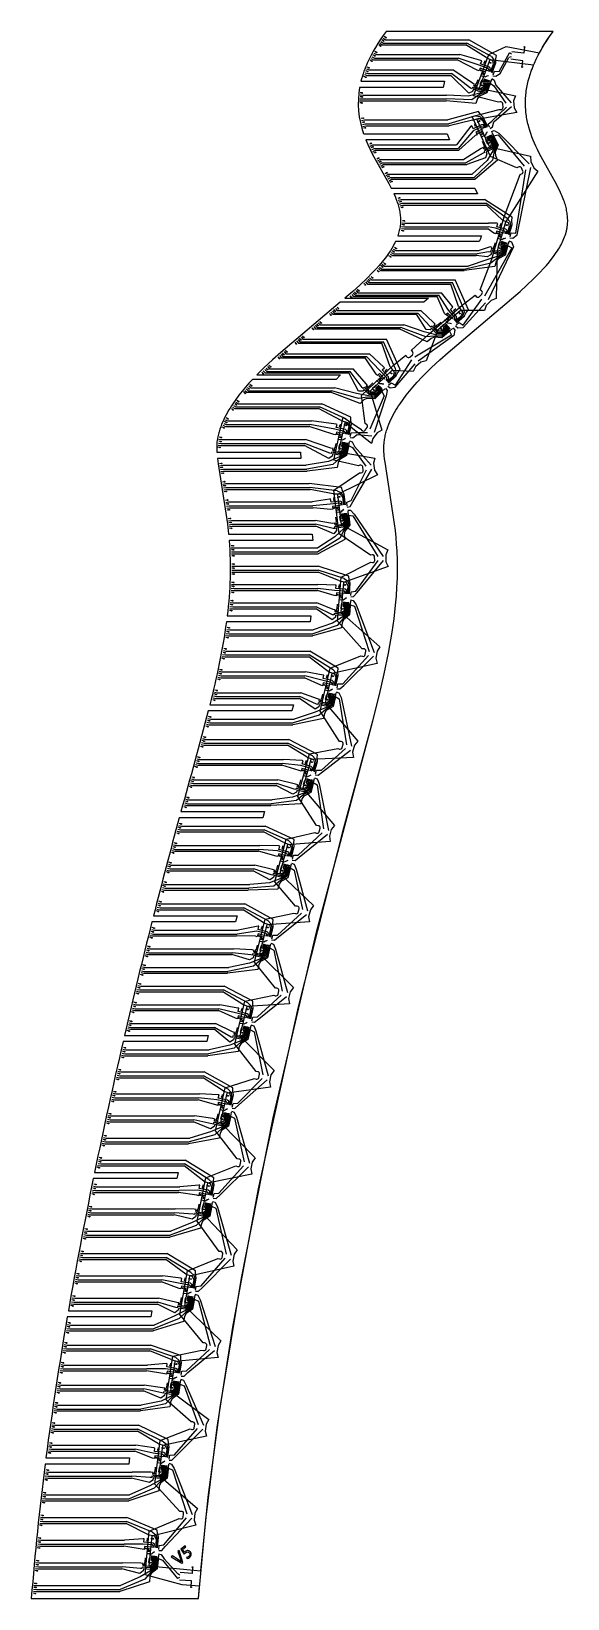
# Model space of a CAD drawing. Extents: x 0 to 257, y 0 to 749.
import ezdxf

# ---------------------------------------------------------------- set-up
doc = ezdxf.new("R2010")
doc.units = 0
for name, color, linetype in [('V5$B_CU', 70, 'CONTINUOUS'), ('V5$EDGE_CUTS', 118, 'CONTINUOUS'), ('V5$F_CU', 7, 'CONTINUOUS'), ('V5$F_CU_NAME', 7, 'CONTINUOUS'), ('V5$VIAS', 5, 'CONTINUOUS')]:
    doc.layers.add(name, color=color, linetype=linetype)

msp = doc.modelspace()

# ---------------------------------------------------------------- linework, layer by layer
at = {"layer": 'V5$B_CU'}
for p, q in [((249.72, 749.12), (169.72, 749.12)), ((165.71, 743.28), (164.61, 741.47)), ((166.86, 745.05), (165.71, 743.28)), ((168.26, 747.11), (166.86, 745.05)), ((169.72, 749.12), (168.26, 747.11)), ((218.85, 738.1), (227.18, 741.8)), ((227.18, 741.8), (243.13, 738.88)), ((161.6, 735.89), (160.71, 733.98)), ((162.55, 737.78), (161.6, 735.89)), ((163.55, 739.64), (162.55, 737.78)), ((164.61, 741.47), (163.55, 739.64)), ((211.49, 718.33), (218.85, 738.1)), ((219.33, 735.44), (214.33, 722.01)), ((240.31, 733.03), (219.33, 735.44)), ((158.37, 727.68), (158.03, 726.49)), ((158.75, 728.87), (158.37, 727.68)), ((159.15, 730.05), (158.75, 728.87)), ((159.51, 731.04), (159.15, 730.05)), ((159.89, 732.03), (159.51, 731.04)), ((160.3, 733.01), (159.89, 732.03)), ((160.71, 733.98), (160.3, 733.01)), ((237.74, 725.39), (238.16, 726.96)), ((238.16, 726.96), (238.63, 728.51)), ((238.63, 728.51), (239.15, 730.05)), ((239.15, 730.05), (239.71, 731.55)), ((239.71, 731.55), (240.31, 733.03)), ((197.09, 722.36), (157.09, 722.36)), ((158.03, 726.49), (157.72, 725.28)), ((157.72, 725.28), (197.72, 725.28)), ((197.72, 725.28), (197.09, 722.36)), ((214.33, 722.01), (231.58, 718.29)), ((236.62, 718.99), (236.71, 719.8)), ((236.71, 719.8), (236.81, 720.61)), ((236.81, 720.61), (236.93, 721.41)), ((236.93, 721.41), (237.07, 722.21)), ((237.07, 722.21), (237.21, 723.01)), ((237.21, 723.01), (237.38, 723.8)), ((237.38, 723.8), (237.74, 725.39)), ((210.97, 708.5), (223.86, 711.81)), ((223.52, 715.2), (211.49, 718.33)), ((224.27, 715.4), (223.52, 715.2)), ((223.86, 711.81), (224.64, 711.77)), ((225.68, 712.86), (225.53, 714.52)), ((231.58, 718.29), (230.77, 715.88)), ((230.77, 715.88), (231.08, 712.52)), ((231.08, 712.52), (232.31, 710.29)), ((236.42, 715.03), (236.43, 715.81)), ((236.43, 714.24), (236.42, 715.03)), ((236.43, 715.81), (236.45, 716.59)), ((236.45, 713.46), (236.43, 714.24)), ((236.45, 716.59), (236.49, 717.38)), ((236.48, 712.68), (236.45, 713.46)), ((236.53, 711.89), (236.48, 712.68)), ((236.49, 717.38), (236.55, 718.19)), ((236.59, 711.11), (236.53, 711.89)), ((236.55, 718.19), (236.62, 718.99)), ((219.75, 689.32), (210.97, 708.5)), ((232.31, 710.29), (213.19, 706.96)), ((213.19, 706.96), (219.15, 693.93)), ((236.67, 710.33), (236.59, 711.11)), ((236.76, 709.55), (236.67, 710.33)), ((236.87, 708.78), (236.76, 709.55)), ((236.99, 708), (236.87, 708.78)), ((237.12, 707.23), (236.99, 708)), ((237.27, 706.46), (237.12, 707.23)), ((237.43, 705.69), (237.27, 706.46)), ((237.6, 704.93), (237.43, 705.69)), ((237.79, 704.14), (237.6, 704.93)), ((159.01, 700.11), (199.01, 700.11)), ((200.06, 697.3), (160.06, 697.3)), ((160.06, 697.3), (160.54, 696.14)), ((199.01, 700.11), (200.06, 697.3)), ((238, 703.35), (237.79, 704.14)), ((238.46, 701.78), (238, 703.35)), ((238.96, 700.23), (238.46, 701.78)), ((239.52, 698.7), (238.96, 700.23)), ((240.11, 697.18), (239.52, 698.7)), ((240.74, 695.68), (240.11, 697.18)), ((160.54, 696.14), (161.04, 694.99)), ((161.04, 694.99), (162.1, 692.71)), ((162.1, 692.71), (162.99, 690.91)), ((162.99, 690.91), (163.91, 689.13)), ((219.15, 693.93), (238.84, 689.51)), ((232.34, 683.82), (219.75, 689.32)), ((238.84, 689.51), (238.91, 686.97)), ((241.4, 694.19), (240.74, 695.68)), ((242.1, 692.71), (241.4, 694.19)), ((242.99, 690.91), (242.1, 692.71)), ((243.91, 689.13), (242.99, 690.91)), ((163.91, 689.13), (171.02, 676.42)), ((242.28, 682.24), (226.93, 657.89)), ((232.97, 684.27), (232.34, 683.82)), ((235.17, 682.37), (234.45, 683.88)), ((238.91, 686.97), (240.36, 683.91)), ((240.36, 683.91), (242.28, 682.24)), ((251.37, 675.76), (243.91, 689.13)), ((171.02, 676.42), (172.2, 674.19)), ((226.25, 660.5), (233.82, 680.75)), ((233.82, 680.75), (234.57, 680.99)), ((252.13, 674.31), (251.37, 675.76)), ((252.86, 672.85), (252.13, 674.31)), ((172.2, 674.19), (212.2, 674.19)), ((213.5, 671.48), (173.5, 671.48)), ((173.5, 671.48), (174, 670.33)), ((174, 670.33), (174.47, 669.16)), ((174.47, 669.16), (174.91, 667.98)), ((174.91, 667.98), (175.11, 667.38)), ((175.11, 667.38), (175.3, 666.78)), ((175.3, 666.78), (175.49, 666.15)), ((212.2, 674.19), (213.5, 671.48)), ((253.55, 671.37), (252.86, 672.85)), ((253.88, 670.62), (253.55, 671.37)), ((254.19, 669.87), (253.88, 670.62)), ((254.49, 669.11), (254.19, 669.87)), ((254.78, 668.34), (254.49, 669.11)), ((255.05, 667.56), (254.78, 668.34)), ((255.3, 666.78), (255.05, 667.56)), ((255.49, 666.15), (255.3, 666.78)), ((175.49, 666.15), (175.67, 665.51)), ((175.67, 665.51), (175.83, 664.86)), ((175.83, 664.86), (175.98, 664.22)), ((175.98, 664.22), (176.11, 663.57)), ((176.11, 663.57), (176.24, 662.91)), ((176.24, 662.91), (176.34, 662.26)), ((176.34, 662.26), (176.43, 661.6)), ((176.43, 661.6), (176.5, 660.94)), ((176.5, 660.94), (176.56, 660.28)), ((176.56, 660.28), (176.6, 659.63)), ((176.6, 659.63), (176.61, 658.97)), ((220.39, 640.24), (226.25, 660.5)), ((255.67, 665.51), (255.49, 666.15)), ((255.83, 664.86), (255.67, 665.51)), ((255.98, 664.22), (255.83, 664.86)), ((256.11, 663.57), (255.98, 664.22)), ((256.24, 662.91), (256.11, 663.57)), ((256.34, 662.26), (256.24, 662.91)), ((256.43, 661.6), (256.34, 662.26)), ((256.5, 660.94), (256.43, 661.6)), ((256.56, 660.28), (256.5, 660.94)), ((256.6, 659.63), (256.56, 660.28)), ((256.61, 658.97), (256.6, 659.63)), ((175.56, 652.04), (175.36, 651.44)), ((175.74, 652.64), (175.56, 652.04)), ((175.91, 653.25), (175.74, 652.64)), ((176.06, 653.86), (175.91, 653.25)), ((176.2, 654.48), (176.06, 653.86)), ((176.31, 655.1), (176.2, 654.48)), ((176.41, 655.72), (176.31, 655.1)), ((176.49, 656.34), (176.41, 655.72)), ((176.55, 657), (176.49, 656.34)), ((176.59, 657.65), (176.55, 657)), ((176.61, 658.31), (176.59, 657.65)), ((176.61, 658.97), (176.61, 658.31)), ((226.93, 657.89), (222.95, 644.12)), ((255.41, 651.61), (255.66, 652.38)), ((255.66, 652.38), (255.89, 653.17)), ((255.89, 653.17), (255.99, 653.56)), ((255.99, 653.56), (256.08, 653.95)), ((256.08, 653.95), (256.17, 654.35)), ((256.17, 654.35), (256.25, 654.74)), ((256.25, 654.74), (256.32, 655.14)), ((256.32, 655.14), (256.39, 655.54)), ((256.39, 655.54), (256.44, 655.94)), ((256.44, 655.94), (256.49, 656.34)), ((256.49, 656.34), (256.55, 657)), ((256.55, 657), (256.59, 657.65)), ((256.59, 657.65), (256.61, 658.31)), ((256.61, 658.31), (256.61, 658.97)), ((171.78, 644.28), (171.17, 643.35)), ((172.44, 645.34), (171.78, 644.28)), ((173.07, 646.42), (172.44, 645.34)), ((173.67, 647.53), (173.07, 646.42)), ((173.95, 648.09), (173.67, 647.53)), ((174.22, 648.65), (173.95, 648.09)), ((214.22, 648.65), (174.22, 648.65)), ((175.36, 651.44), (215.36, 651.44)), ((251.17, 643.35), (251.78, 644.28)), ((251.78, 644.28), (252.22, 644.97)), ((252.22, 644.97), (252.64, 645.67)), ((252.64, 645.67), (253.05, 646.38)), ((253.05, 646.38), (253.45, 647.11)), ((253.45, 647.11), (253.82, 647.84)), ((253.82, 647.84), (254.18, 648.58)), ((254.18, 648.58), (254.52, 649.32)), ((254.52, 649.32), (254.84, 650.08)), ((254.84, 650.08), (255.14, 650.84)), ((255.14, 650.84), (255.41, 651.61)), ((166.41, 637.26), (164.93, 635.62)), ((167.84, 638.94), (166.41, 637.26)), ((169.22, 640.66), (167.84, 638.94)), ((169.89, 641.54), (169.22, 640.66)), ((170.54, 642.43), (169.89, 641.54)), ((171.17, 643.35), (170.54, 642.43)), ((214.74, 625.5), (220.39, 640.24)), ((222.95, 644.12), (222.38, 621.47)), ((244.93, 635.62), (246.41, 637.26)), ((246.41, 637.26), (247.84, 638.94)), ((247.84, 638.94), (249.22, 640.66)), ((249.22, 640.66), (249.89, 641.54)), ((249.89, 641.54), (250.54, 642.43)), ((250.54, 642.43), (251.17, 643.35)), ((160.31, 630.86), (157.1, 627.81)), ((163.42, 634.01), (160.31, 630.86)), ((164.93, 635.62), (163.42, 634.01)), ((237.1, 627.81), (240.31, 630.86)), ((240.31, 630.86), (243.42, 634.01)), ((243.42, 634.01), (244.93, 635.62)), ((153.83, 624.84), (150.05, 621.54)), ((157.1, 627.81), (153.83, 624.84)), ((199.37, 595.67), (233.83, 624.84)), ((206.11, 618.25), (212.41, 623.02)), ((212.41, 623.02), (212.9, 622.41)), ((214.4, 622.34), (215.55, 623.55)), ((215.38, 625.07), (214.74, 625.5)), ((233.83, 624.84), (237.1, 627.81)), ((147.77, 619.6), (119.37, 595.67)), ((187.77, 619.6), (147.77, 619.6)), ((150.05, 621.54), (190.05, 621.54)), ((190.05, 621.54), (187.77, 619.6)), ((190.21, 604.4), (206.11, 618.25)), ((205.26, 615.69), (194.46, 606.28)), ((216.82, 615.66), (205.26, 615.69)), ((217.69, 618.05), (216.82, 615.66)), ((220.03, 620.49), (217.69, 618.05)), ((222.38, 621.47), (220.03, 620.49)), ((181.73, 596.54), (190.21, 604.4)), ((194.46, 606.28), (188.85, 591.66)), ((115.39, 592.08), (111.48, 588.41)), ((119.37, 595.67), (115.39, 592.08)), ((173.27, 589.57), (179.12, 594.34)), ((179.12, 594.34), (179.54, 593.68)), ((181.02, 593.44), (182.31, 594.51)), ((182.32, 596.04), (181.73, 596.54)), ((191.48, 588.41), (195.39, 592.08)), ((195.39, 592.08), (199.37, 595.67)), ((111.48, 588.41), (107.91, 584.9)), ((107.91, 584.9), (147.91, 584.9)), ((147.91, 584.9), (145.84, 582.76)), ((157.96, 575.07), (173.27, 589.57)), ((172.54, 586.97), (162.13, 577.12)), ((182.67, 586.52), (172.54, 586.97)), ((183.81, 588.8), (182.67, 586.52)), ((186.4, 590.96), (183.81, 588.8)), ((188.85, 591.66), (186.4, 590.96)), ((186.87, 583.85), (189.15, 586.15)), ((189.15, 586.15), (191.48, 588.41)), ((100.88, 577.16), (99.33, 575.2)), ((102.49, 579.07), (100.88, 577.16)), ((104.14, 580.93), (102.49, 579.07)), ((105.84, 582.76), (104.14, 580.93)), ((145.84, 582.76), (105.84, 582.76)), ((162.13, 577.12), (167.69, 558.43)), ((179.33, 575.2), (180.88, 577.16)), ((180.88, 577.16), (182.49, 579.07)), ((182.49, 579.07), (184.65, 581.49)), ((184.65, 581.49), (186.87, 583.85)), ((95.72, 570.12), (95.06, 569.07)), ((96.41, 571.16), (95.72, 570.12)), ((97.84, 573.2), (96.41, 571.16)), ((99.33, 575.2), (97.84, 573.2)), ((159.67, 561.64), (157.96, 575.07)), ((175.06, 569.07), (175.72, 570.12)), ((175.72, 570.12), (176.41, 571.16)), ((176.41, 571.16), (177.84, 573.2)), ((177.84, 573.2), (179.33, 575.2)), ((91.55, 562.46), (91.06, 561.3)), ((92.07, 563.6), (91.55, 562.46)), ((92.61, 564.72), (92.07, 563.6)), ((93.19, 565.83), (92.61, 564.72)), ((93.79, 566.92), (93.19, 565.83)), ((94.41, 568), (93.79, 566.92)), ((95.06, 569.07), (94.41, 568)), ((144.68, 544.1), (149.12, 564.71)), ((149.98, 562.16), (146.97, 548.15)), ((149.12, 564.71), (157.61, 558.92)), ((162.78, 552.06), (149.98, 562.16)), ((171.06, 561.3), (171.55, 562.46)), ((171.55, 562.46), (172.07, 563.6)), ((172.07, 563.6), (172.61, 564.72)), ((172.61, 564.72), (173.19, 565.83)), ((173.19, 565.83), (173.79, 566.92)), ((173.79, 566.92), (174.41, 568)), ((174.41, 568), (175.06, 569.07)), ((89.1, 554.73), (89, 554.11)), ((89.22, 555.34), (89.1, 554.73)), ((89.35, 555.95), (89.22, 555.34)), ((89.49, 556.55), (89.35, 555.95)), ((89.65, 557.16), (89.49, 556.55)), ((89.82, 557.76), (89.65, 557.16)), ((90, 558.36), (89.82, 557.76)), ((90.19, 558.95), (90, 558.36)), ((90.61, 560.13), (90.19, 558.95)), ((91.06, 561.3), (90.61, 560.13)), ((157.61, 558.92), (158.16, 558.36)), ((159.66, 558.46), (160.68, 559.78)), ((160.36, 561.27), (159.67, 561.64)), ((163.39, 554.53), (162.78, 552.06)), ((165.46, 557.21), (163.39, 554.53)), ((167.69, 558.43), (165.46, 557.21)), ((169, 554.11), (169.1, 554.73)), ((169.1, 554.73), (169.22, 555.34)), ((169.22, 555.34), (169.35, 555.95)), ((169.35, 555.95), (169.49, 556.55)), ((169.49, 556.55), (169.65, 557.16)), ((169.65, 557.16), (169.82, 557.76)), ((169.82, 557.76), (170, 558.36)), ((170, 558.36), (170.19, 558.95)), ((170.19, 558.95), (170.61, 560.13)), ((170.61, 560.13), (171.06, 561.3)), ((88.7, 551.03), (88.68, 550.4)), ((88.68, 550.4), (88.68, 549.78)), ((88.68, 549.78), (88.69, 549.16)), ((88.69, 549.16), (88.74, 547.91)), ((88.73, 551.65), (88.7, 551.03)), ((88.77, 552.27), (88.73, 551.65)), ((88.74, 547.91), (128.74, 547.91)), ((88.83, 552.89), (88.77, 552.27)), ((88.91, 553.5), (88.83, 552.89)), ((89, 554.11), (88.91, 553.5)), ((128.74, 547.91), (129, 544.93)), ((146.97, 548.15), (164.33, 545.16)), ((168.68, 550.48), (168.71, 551.28)), ((168.68, 549.67), (168.68, 550.48)), ((168.69, 548.86), (168.68, 549.67)), ((168.73, 548.06), (168.69, 548.86)), ((168.71, 551.28), (168.76, 552.08)), ((168.78, 547.25), (168.73, 548.06)), ((168.76, 552.08), (168.83, 552.89)), ((168.84, 546.44), (168.78, 547.25)), ((168.83, 552.89), (168.91, 553.5)), ((168.91, 553.5), (169, 554.11)), ((129, 544.93), (89, 544.93)), ((89, 544.93), (89.33, 542.45)), ((89.33, 542.45), (93.82, 513.71)), ((156.51, 541.5), (144.68, 544.1)), ((157.24, 541.76), (156.51, 541.5)), ((158.82, 539.32), (158.56, 540.97)), ((164.33, 545.16), (163.7, 542.69)), ((163.7, 542.69), (164.24, 539.36)), ((169.01, 544.82), (168.84, 546.44)), ((169.22, 543.2), (169.01, 544.82)), ((173.82, 513.71), (169.22, 543.2)), ((144.75, 529.84), (157.08, 538.14)), ((165.62, 537.22), (146.41, 527.7)), ((157.08, 538.14), (157.86, 538.16)), ((164.24, 539.36), (165.62, 537.22)), ((147.36, 508.91), (144.75, 529.84)), ((146.41, 527.7), (148.18, 513.49)), ((93.82, 513.71), (94.38, 508.72)), ((148.18, 513.49), (170.53, 501.3)), ((174.2, 510.48), (173.82, 513.71)), ((174.53, 507.24), (174.2, 510.48)), ((94.38, 508.72), (134.38, 508.72)), ((134.65, 505.73), (94.65, 505.73)), ((134.38, 508.72), (134.65, 505.73)), ((162.28, 498.74), (147.36, 508.91)), ((174.79, 503.99), (174.53, 507.24)), ((174.98, 500.74), (174.79, 503.99)), ((148.19, 488.18), (162.4, 495.33)), ((163.04, 498.89), (162.28, 498.74)), ((162.4, 495.33), (163.17, 495.25)), ((164.28, 496.26), (164.24, 497.93)), ((170.53, 501.3), (169.56, 498.94)), ((169.56, 498.94), (169.65, 495.56)), ((169.65, 495.56), (170.73, 493.26)), ((175.15, 496.41), (174.98, 500.74)), ((175.2, 492.08), (175.15, 496.41)), ((146.41, 467.17), (148.19, 488.18)), ((170.73, 493.26), (149.37, 485.75)), ((174.95, 483.43), (175.13, 487.75)), ((175.13, 487.75), (175.2, 492.08)), ((149.37, 485.75), (148.16, 471.48)), ((174.67, 479.1), (174.95, 483.43)), ((173.54, 468.34), (174.29, 474.79)), ((174.29, 474.79), (174.67, 479.1)), ((133.34, 466.85), (93.34, 466.85)), ((93.73, 469.82), (133.73, 469.82)), ((133.73, 469.82), (133.34, 466.85)), ((158.23, 454.03), (146.41, 467.17)), ((148.16, 471.48), (166.82, 454.94)), ((172.62, 461.92), (173.54, 468.34)), ((170.89, 451.93), (172.62, 461.92)), ((142.94, 444.76), (157.68, 450.67)), ((157.68, 450.67), (158.43, 450.43)), ((159.01, 454.03), (158.23, 454.03)), ((159.71, 451.22), (159.99, 452.86)), ((165.41, 452.82), (164.84, 449.49)), ((164.84, 449.49), (165.45, 447.02)), ((166.82, 454.94), (165.41, 452.82)), ((168.85, 441.99), (170.89, 451.93)), ((138.2, 424.2), (142.94, 444.76)), ((143.76, 442.18), (140.54, 428.22)), ((165.45, 447.02), (143.76, 442.18)), ((166.59, 432.11), (168.85, 441.99)), ((85.4, 427.27), (125.4, 427.27)), ((125.4, 427.27), (124.66, 424.36)), ((140.54, 428.22), (156.16, 409.85)), ((163.41, 419.53), (166.59, 432.11)), ((124.66, 424.36), (84.66, 424.36)), ((136.5, 318.61), (163.41, 419.53)), ((147.52, 409.69), (138.2, 424.2)), ((133.06, 403.75), (146.68, 406.39)), ((146.68, 406.39), (147.4, 406.09)), ((148.3, 409.63), (147.52, 409.69)), ((148.75, 406.76), (149.18, 408.37)), ((154.57, 407.86), (153.71, 404.59)), ((153.71, 404.59), (154.1, 402.07)), ((156.16, 409.85), (154.57, 407.86)), ((127.45, 383.42), (133.06, 403.75)), ((133.77, 401.15), (129.96, 387.34)), ((154.1, 402.07), (133.77, 401.15)), ((136.49, 369.52), (127.45, 383.42)), ((129.96, 387.34), (145.13, 369.61)), ((71.55, 376.16), (111.55, 376.16)), ((111.55, 376.16), (110.76, 373.26)), ((110.76, 373.26), (70.76, 373.26)), ((137.26, 369.45), (136.49, 369.52)), ((137.7, 366.58), (138.14, 368.19)), ((143.53, 367.63), (142.64, 364.37)), ((145.13, 369.61), (143.53, 367.63)), ((116.49, 342.59), (121.88, 362.98)), ((122.62, 360.38), (118.96, 346.53)), ((121.88, 362.98), (135.63, 366.23)), ((143.01, 361.86), (122.62, 360.38)), ((135.63, 366.23), (136.34, 365.92)), ((142.64, 364.37), (143.01, 361.86)), ((118.96, 346.53), (135.06, 331.23)), ((126.43, 331.01), (116.49, 342.59)), ((127.2, 330.95), (126.43, 331.01)), ((127.68, 328.09), (128.09, 329.7)), ((135.06, 331.23), (133.49, 329.22)), ((97.72, 323.45), (57.72, 323.45)), ((58.45, 326.35), (98.45, 326.35)), ((98.45, 326.35), (97.72, 323.45)), ((106.78, 304.25), (111.89, 324.71)), ((112.66, 322.13), (109.2, 308.23)), ((111.89, 324.71), (125.61, 327.7)), ((133.06, 323.44), (112.66, 322.13)), ((125.61, 327.7), (126.34, 327.41)), ((133.49, 329.22), (132.65, 325.95)), ((132.65, 325.95), (133.06, 323.44)), ((115.75, 229.76), (136.5, 318.61)), ((109.2, 308.23), (125.39, 292.14)), ((116.76, 291.81), (106.78, 304.25)), ((97.42, 265.02), (102.23, 285.56)), ((102.23, 285.56), (115.99, 288.48)), ((115.99, 288.48), (116.72, 288.2)), ((117.54, 291.76), (116.76, 291.81)), ((118.05, 288.9), (118.45, 290.52)), ((123.85, 290.12), (123.06, 286.83)), ((123.06, 286.83), (123.5, 284.33)), ((125.39, 292.14), (123.85, 290.12)), ((103.04, 282.98), (99.77, 269.03)), ((123.5, 284.33), (103.04, 282.98)), ((83.9, 266.23), (43.9, 266.23)), ((44.57, 269.15), (84.57, 269.15)), ((84.57, 269.15), (83.9, 266.23)), ((107.52, 251.92), (97.42, 265.02)), ((99.77, 269.03), (116.15, 252.39)), ((92.68, 244.21), (106.8, 248.59)), ((106.8, 248.59), (107.53, 248.32)), ((108.3, 251.88), (107.52, 251.92)), ((108.86, 249.03), (109.22, 250.66)), ((114.64, 250.34), (113.89, 247.04)), ((116.15, 252.39), (114.64, 250.34)), ((88.18, 223.61), (92.68, 244.21)), ((93.53, 241.65), (90.47, 227.65)), ((114.37, 244.54), (93.53, 241.65)), ((113.89, 247.04), (114.37, 244.54)), ((90.47, 227.65), (107.14, 210.76)), ((100.5, 153.23), (115.75, 229.76)), ((98.52, 210.15), (88.18, 223.61)), ((99.3, 210.13), (98.52, 210.15)), ((107.14, 210.76), (105.66, 208.69)), ((30.27, 203.76), (70.27, 203.76)), ((70.27, 203.76), (69.67, 200.82)), ((83.45, 201.09), (97.86, 206.81)), ((105.49, 202.89), (84.35, 198.55)), ((97.86, 206.81), (98.59, 206.55)), ((99.9, 207.29), (100.24, 208.92)), ((105.66, 208.69), (104.97, 205.38)), ((104.97, 205.38), (105.49, 202.89)), ((69.67, 200.82), (29.67, 200.82)), ((79.32, 180.41), (83.45, 201.09)), ((84.35, 198.55), (81.54, 184.5)), ((89.83, 165.97), (79.32, 180.41)), ((81.54, 184.5), (98.43, 166.74)), ((90.6, 165.96), (89.83, 165.97)), ((98.43, 166.74), (96.99, 164.64)), ((74.79, 156.61), (89.22, 162.61)), ((96.93, 158.84), (75.74, 154.08)), ((89.22, 162.61), (89.96, 162.37)), ((91.26, 163.13), (91.57, 164.77)), ((96.99, 164.64), (96.36, 161.32)), ((96.36, 161.32), (96.93, 158.84)), ((71.09, 135.85), (74.79, 156.61)), ((75.74, 154.08), (73.23, 139.98)), ((90.34, 91.42), (100.5, 153.23)), ((17.73, 137.61), (57.73, 137.61)), ((57.73, 137.61), (57.22, 134.66)), ((82.16, 122.21), (71.09, 135.85)), ((73.23, 139.98), (90.74, 123.17)), ((57.22, 134.66), (17.22, 134.66)), ((82.93, 122.21), (82.16, 122.21)), ((83.66, 119.4), (83.93, 121.05)), ((89.35, 121.04), (88.8, 117.71)), ((90.74, 123.17), (89.35, 121.04)), ((64.48, 95.08), (67.71, 115.92)), ((68.72, 113.41), (66.52, 99.26)), ((67.71, 115.92), (81.63, 118.84)), ((89.42, 115.24), (68.72, 113.41)), ((81.63, 118.84), (82.38, 118.61)), ((88.8, 117.71), (89.42, 115.24)), ((66.52, 99.26), (84.98, 85.63)), ((76.42, 84.47), (64.48, 95.08)), ((84.69, 48.45), (90.34, 91.42)), ((77.19, 84.5), (76.42, 84.47)), ((77.98, 81.7), (78.22, 83.36)), ((83.63, 83.47), (83.16, 80.12)), ((84.98, 85.63), (83.63, 83.47)), ((59.03, 54.74), (61.71, 75.66)), ((61.71, 75.66), (75.97, 81.09)), ((83.84, 77.67), (62.78, 73.19)), ((75.97, 81.09), (76.72, 80.88)), ((83.16, 80.12), (83.84, 77.67)), ((62.78, 73.19), (60.96, 58.98)), ((46.62, 64.26), (6.62, 64.26)), ((7, 67.24), (47, 67.24)), ((47, 67.24), (46.62, 64.26)), ((71.05, 41.68), (59.03, 54.74)), ((60.96, 58.98), (79.57, 43.1)), ((81.1, 13.31), (84.69, 48.45)), ((56.46, 32.31), (70.7, 38.29)), ((70.7, 38.29), (71.46, 38.1)), ((71.82, 41.73), (71.05, 41.68)), ((72.69, 38.96), (72.88, 40.62)), ((78.29, 40.9), (77.92, 37.54)), ((77.92, 37.54), (78.67, 35.11)), ((79.57, 43.1), (78.29, 40.9)), ((54.48, 11.32), (56.46, 32.31)), ((78.67, 35.11), (57.61, 29.87)), ((57.61, 29.87), (56.27, 15.61)), ((56.27, 15.61), (74.46, 13.89)), ((72.1, 6.68), (54.48, 11.32)), ((74.46, 13.89), (81.1, 13.31)), ((0, 0), (80, 0)), ((80.48, 5.99), (72.1, 6.68)), ((80, 0), (80.48, 5.99))]:
    msp.add_line(p, q, dxfattribs=at)
at = {"layer": 'V5$B_CU', "extrusion": (-1.43662e-13, 9.96903e-14, -1)}
msp.add_arc((-319.07, 697.27), 86.59, 28.71748, 36.78612, dxfattribs=at)
at = {"layer": 'V5$B_CU'}
for centre, radius, start, end in [((199.79, 714.83), 43.36, 170.00132, 199.84554), ((224.53, 714.44), 1, 5.1535, 105.05316), ((224.68, 712.77), 1, 267.61164, 5.1535), ((233.55, 683.45), 1, 25.34309, 125.24276), ((234.26, 681.94), 1, 287.80123, 25.34309), ((213.68, 623.03), 1, 218.7693, 316.31117), ((214.83, 624.24), 1, 316.31117, 56.21083), ((180.39, 594.21), 1, 212.20275, 309.74462), ((181.67, 595.28), 1, 309.74462, 49.64428), ((158.87, 559.07), 1, 224.82876, 322.37062), ((159.89, 560.39), 1, 322.37062, 62.27028), ((157.57, 540.81), 1, 9.17841, 109.07807), ((157.84, 539.16), 1, 271.63655, 9.17841), ((163.24, 497.91), 1, 1.39309, 101.29275), ((163.28, 496.24), 1, 263.85122, 1.39309), ((158.72, 451.39), 1, 252.64667, 350.18853), ((159.01, 453.03), 1, 350.18853, 90.0882), ((147.78, 407.02), 1, 247.62878, 345.17065), ((148.21, 408.63), 1, 345.17065, 85.07031), ((2799.4, -367.62, 0), 2827.43, 164.80921, 165.79198), ((137.17, 368.46), 1, 344.75074, 84.6504), ((136.73, 366.85), 1, 247.20887, 344.75074), ((127.13, 329.95), 1, 345.59252, 85.49218), ((2865.51, -384.84), 2895.76, 165.84205, 166.94751), ((126.71, 328.34), 1, 248.05065, 345.59252), ((117.08, 289.13), 1, 248.85122, 346.39309), ((117.47, 290.76), 1, 346.39309, 86.29275), ((2603.32, -324.83), 2626.78, 166.99646, 168.39115), ((107.88, 249.26), 1, 249.68472, 347.22658), ((108.25, 250.88), 1, 347.22658, 87.12625), ((99.27, 209.13), 1, 348.16764, 88.0673), ((98.92, 207.49), 1, 250.62577, 348.16764), ((2152.39, -233.01), 2166.6, 168.44918, 170.15038), ((90.59, 164.96), 1, 349.28455, 89.18421), ((90.28, 163.32), 1, 251.74268, 349.28455), ((1669.18, -150.14), 1676.33, 170.21838, 172.54896), ((82.94, 121.21), 1, 350.57032, 90.46999), ((82.67, 119.56), 1, 253.02846, 350.57032), ((77.23, 83.5), 1, 351.86833, 91.76799), ((76.99, 81.84), 1, 254.32647, 351.86833), ((1280.39, -99.44), 1284.24, 172.67664, 175.55917), ((71.7, 39.07), 1, 256.07284, 353.6147), ((71.88, 40.73), 1, 353.6147, 93.51437)]:
    msp.add_arc(centre, radius, start, end, dxfattribs=at)
at = {"layer": 'V5$B_CU', "extrusion": (9.36553e-13, -3.83003e-13, -1)}
msp.add_arc((-187.93, 661), 29.05, 199.22818, 205.15625, dxfattribs=at)
at = {"layer": 'V5$B_CU', "extrusion": (4.55168e-15, 1.65042e-16, -1)}
msp.add_arc((77.52, 492.19), 172.7, 175.5024, 187.44084, dxfattribs=at)
at = {"layer": 'V5$B_CU', "extrusion": (1.50978e-14, -1.98068e-15, -1)}
msp.add_arc((275.16, 520.24), 372.36, 188.24415, 194.45973, dxfattribs=at)
at = {"layer": 'V5$B_CU', "extrusion": (-3.246e-13, 8.90829e-14, -1)}
msp.add_arc((2715.28, 1160.2), 2895.02, 194.72456, 195.71338, dxfattribs=at)
at = {"layer": 'V5$EDGE_CUTS'}
for p, q in [((249.72, 749.12), (169.72, 749.12)), ((165.71, 743.28), (164.61, 741.47)), ((166.86, 745.05), (165.71, 743.28)), ((168.26, 747.11), (166.86, 745.05)), ((169.72, 749.12), (168.26, 747.11)), ((244.61, 741.47), (245.71, 743.28)), ((245.71, 743.28), (246.86, 745.05)), ((246.86, 745.05), (248.26, 747.11)), ((248.26, 747.11), (249.72, 749.12)), ((161.6, 735.89), (160.71, 733.98)), ((162.55, 737.78), (161.6, 735.89)), ((163.55, 739.64), (162.55, 737.78)), ((164.61, 741.47), (163.55, 739.64)), ((240.71, 733.98), (241.6, 735.89)), ((241.6, 735.89), (242.55, 737.78)), ((242.55, 737.78), (243.55, 739.64)), ((243.55, 739.64), (244.61, 741.47)), ((158.37, 727.68), (158.03, 726.49)), ((158.75, 728.87), (158.37, 727.68)), ((159.15, 730.05), (158.75, 728.87)), ((159.51, 731.04), (159.15, 730.05)), ((159.89, 732.03), (159.51, 731.04)), ((160.3, 733.01), (159.89, 732.03)), ((160.71, 733.98), (160.3, 733.01)), ((237.74, 725.39), (238.16, 726.96)), ((238.16, 726.96), (238.63, 728.51)), ((238.63, 728.51), (239.15, 730.05)), ((239.15, 730.05), (239.51, 731.04)), ((239.51, 731.04), (239.89, 732.03)), ((239.89, 732.03), (240.3, 733.01)), ((240.3, 733.01), (240.71, 733.98)), ((197.09, 722.36), (157.09, 722.36)), ((158.03, 726.49), (157.72, 725.28)), ((157.72, 725.28), (197.72, 725.28)), ((197.72, 725.28), (197.09, 722.36)), ((236.62, 718.99), (236.71, 719.8)), ((236.71, 719.8), (236.81, 720.61)), ((236.81, 720.61), (236.93, 721.41)), ((236.93, 721.41), (237.07, 722.21)), ((237.07, 722.21), (237.21, 723.01)), ((237.21, 723.01), (237.38, 723.8)), ((237.38, 723.8), (237.74, 725.39)), ((236.42, 715.03), (236.43, 715.81)), ((236.43, 714.24), (236.42, 715.03)), ((236.43, 715.81), (236.45, 716.59)), ((236.45, 713.46), (236.43, 714.24)), ((236.45, 716.59), (236.49, 717.38)), ((236.48, 712.68), (236.45, 713.46)), ((236.53, 711.89), (236.48, 712.68)), ((236.49, 717.38), (236.55, 718.19)), ((236.59, 711.11), (236.53, 711.89)), ((236.55, 718.19), (236.62, 718.99)), ((236.67, 710.33), (236.59, 711.11)), ((236.76, 709.55), (236.67, 710.33)), ((236.87, 708.78), (236.76, 709.55)), ((236.99, 708), (236.87, 708.78)), ((237.12, 707.23), (236.99, 708)), ((237.27, 706.46), (237.12, 707.23)), ((237.43, 705.69), (237.27, 706.46)), ((237.6, 704.93), (237.43, 705.69)), ((237.79, 704.14), (237.6, 704.93)), ((159.01, 700.11), (199.01, 700.11)), ((200.06, 697.3), (160.06, 697.3)), ((160.06, 697.3), (160.54, 696.14)), ((199.01, 700.11), (200.06, 697.3)), ((238, 703.35), (237.79, 704.14)), ((238.46, 701.78), (238, 703.35)), ((238.96, 700.23), (238.46, 701.78)), ((239.52, 698.7), (238.96, 700.23)), ((240.11, 697.18), (239.52, 698.7)), ((240.74, 695.68), (240.11, 697.18)), ((160.54, 696.14), (161.04, 694.99)), ((161.04, 694.99), (162.1, 692.71)), ((162.1, 692.71), (162.99, 690.91)), ((162.99, 690.91), (163.91, 689.13)), ((241.4, 694.19), (240.74, 695.68)), ((242.1, 692.71), (241.4, 694.19)), ((242.99, 690.91), (242.1, 692.71)), ((243.91, 689.13), (242.99, 690.91)), ((163.91, 689.13), (171.02, 676.42)), ((251.37, 675.76), (243.91, 689.13)), ((171.02, 676.42), (172.2, 674.19)), ((252.13, 674.31), (251.37, 675.76)), ((252.86, 672.85), (252.13, 674.31)), ((172.2, 674.19), (212.2, 674.19)), ((213.5, 671.48), (173.5, 671.48)), ((173.5, 671.48), (174, 670.33)), ((174, 670.33), (174.47, 669.16)), ((174.47, 669.16), (174.91, 667.98)), ((174.91, 667.98), (175.11, 667.38)), ((175.11, 667.38), (175.3, 666.78)), ((175.3, 666.78), (175.49, 666.15)), ((212.2, 674.19), (213.5, 671.48)), ((253.55, 671.37), (252.86, 672.85)), ((253.88, 670.62), (253.55, 671.37)), ((254.19, 669.87), (253.88, 670.62)), ((254.49, 669.11), (254.19, 669.87)), ((254.78, 668.34), (254.49, 669.11)), ((255.05, 667.56), (254.78, 668.34)), ((255.3, 666.78), (255.05, 667.56)), ((255.49, 666.15), (255.3, 666.78)), ((175.49, 666.15), (175.67, 665.51)), ((175.67, 665.51), (175.83, 664.86)), ((175.83, 664.86), (175.98, 664.22)), ((175.98, 664.22), (176.11, 663.57)), ((176.11, 663.57), (176.24, 662.91)), ((176.24, 662.91), (176.34, 662.26)), ((176.34, 662.26), (176.43, 661.6)), ((176.43, 661.6), (176.5, 660.94)), ((176.5, 660.94), (176.56, 660.28)), ((176.56, 660.28), (176.6, 659.63)), ((176.6, 659.63), (176.61, 658.97)), ((255.67, 665.51), (255.49, 666.15)), ((255.83, 664.86), (255.67, 665.51)), ((255.98, 664.22), (255.83, 664.86)), ((256.11, 663.57), (255.98, 664.22)), ((256.24, 662.91), (256.11, 663.57)), ((256.34, 662.26), (256.24, 662.91)), ((256.43, 661.6), (256.34, 662.26)), ((256.5, 660.94), (256.43, 661.6)), ((256.56, 660.28), (256.5, 660.94)), ((256.6, 659.63), (256.56, 660.28)), ((256.61, 658.97), (256.6, 659.63)), ((175.56, 652.04), (175.36, 651.44)), ((175.74, 652.64), (175.56, 652.04)), ((175.91, 653.25), (175.74, 652.64)), ((176.06, 653.86), (175.91, 653.25)), ((176.2, 654.48), (176.06, 653.86)), ((176.31, 655.1), (176.2, 654.48)), ((176.41, 655.72), (176.31, 655.1)), ((176.49, 656.34), (176.41, 655.72)), ((176.55, 657), (176.49, 656.34)), ((176.59, 657.65), (176.55, 657)), ((176.61, 658.31), (176.59, 657.65)), ((176.61, 658.97), (176.61, 658.31)), ((255.41, 651.61), (255.66, 652.38)), ((255.66, 652.38), (255.89, 653.17)), ((255.89, 653.17), (255.99, 653.56)), ((255.99, 653.56), (256.08, 653.95)), ((256.08, 653.95), (256.17, 654.35)), ((256.17, 654.35), (256.25, 654.74)), ((256.25, 654.74), (256.32, 655.14)), ((256.32, 655.14), (256.39, 655.54)), ((256.39, 655.54), (256.44, 655.94)), ((256.44, 655.94), (256.49, 656.34)), ((256.49, 656.34), (256.55, 657)), ((256.55, 657), (256.59, 657.65)), ((256.59, 657.65), (256.61, 658.31)), ((256.61, 658.31), (256.61, 658.97)), ((171.78, 644.28), (171.17, 643.35)), ((172.44, 645.34), (171.78, 644.28)), ((173.07, 646.42), (172.44, 645.34)), ((173.67, 647.53), (173.07, 646.42)), ((173.95, 648.09), (173.67, 647.53)), ((174.22, 648.65), (173.95, 648.09)), ((214.22, 648.65), (174.22, 648.65)), ((175.36, 651.44), (215.36, 651.44)), ((251.17, 643.35), (251.78, 644.28)), ((251.78, 644.28), (252.22, 644.97)), ((252.22, 644.97), (252.64, 645.67)), ((252.64, 645.67), (253.05, 646.38)), ((253.05, 646.38), (253.45, 647.11)), ((253.45, 647.11), (253.82, 647.84)), ((253.82, 647.84), (254.18, 648.58)), ((254.18, 648.58), (254.52, 649.32)), ((254.52, 649.32), (254.84, 650.08)), ((254.84, 650.08), (255.14, 650.84)), ((255.14, 650.84), (255.41, 651.61)), ((166.41, 637.26), (164.93, 635.62)), ((167.84, 638.94), (166.41, 637.26)), ((169.22, 640.66), (167.84, 638.94)), ((169.89, 641.54), (169.22, 640.66)), ((170.54, 642.43), (169.89, 641.54)), ((171.17, 643.35), (170.54, 642.43)), ((244.93, 635.62), (246.41, 637.26)), ((246.41, 637.26), (247.84, 638.94)), ((247.84, 638.94), (249.22, 640.66)), ((249.22, 640.66), (249.89, 641.54)), ((249.89, 641.54), (250.54, 642.43)), ((250.54, 642.43), (251.17, 643.35)), ((160.31, 630.86), (157.1, 627.81)), ((163.42, 634.01), (160.31, 630.86)), ((164.93, 635.62), (163.42, 634.01)), ((237.1, 627.81), (240.31, 630.86)), ((240.31, 630.86), (243.42, 634.01)), ((243.42, 634.01), (244.93, 635.62)), ((153.83, 624.84), (150.05, 621.54)), ((157.1, 627.81), (153.83, 624.84)), ((199.37, 595.67), (233.83, 624.84)), ((233.83, 624.84), (237.1, 627.81)), ((147.77, 619.6), (119.37, 595.67)), ((187.77, 619.6), (147.77, 619.6)), ((150.05, 621.54), (190.05, 621.54)), ((190.05, 621.54), (187.77, 619.6)), ((115.39, 592.08), (111.48, 588.41)), ((119.37, 595.67), (115.39, 592.08)), ((191.48, 588.41), (195.39, 592.08)), ((195.39, 592.08), (199.37, 595.67)), ((111.48, 588.41), (107.91, 584.9)), ((107.91, 584.9), (147.91, 584.9)), ((147.91, 584.9), (145.84, 582.76)), ((186.87, 583.85), (189.15, 586.15)), ((189.15, 586.15), (191.48, 588.41)), ((100.88, 577.16), (99.33, 575.2)), ((102.49, 579.07), (100.88, 577.16)), ((104.14, 580.93), (102.49, 579.07)), ((105.84, 582.76), (104.14, 580.93)), ((145.84, 582.76), (105.84, 582.76)), ((179.33, 575.2), (180.88, 577.16)), ((180.88, 577.16), (182.49, 579.07)), ((182.49, 579.07), (184.65, 581.49)), ((184.65, 581.49), (186.87, 583.85)), ((95.72, 570.12), (95.06, 569.07)), ((96.41, 571.16), (95.72, 570.12)), ((97.84, 573.2), (96.41, 571.16)), ((99.33, 575.2), (97.84, 573.2)), ((175.06, 569.07), (175.72, 570.12)), ((175.72, 570.12), (176.41, 571.16)), ((176.41, 571.16), (177.84, 573.2)), ((177.84, 573.2), (179.33, 575.2)), ((91.55, 562.46), (91.06, 561.3)), ((92.07, 563.6), (91.55, 562.46)), ((92.61, 564.72), (92.07, 563.6)), ((93.19, 565.83), (92.61, 564.72)), ((93.79, 566.92), (93.19, 565.83)), ((94.41, 568), (93.79, 566.92)), ((95.06, 569.07), (94.41, 568)), ((171.06, 561.3), (171.55, 562.46)), ((171.55, 562.46), (172.07, 563.6)), ((172.07, 563.6), (172.61, 564.72)), ((172.61, 564.72), (173.19, 565.83)), ((173.19, 565.83), (173.79, 566.92)), ((173.79, 566.92), (174.41, 568)), ((174.41, 568), (175.06, 569.07)), ((89.1, 554.73), (89, 554.11)), ((89.22, 555.34), (89.1, 554.73)), ((89.35, 555.95), (89.22, 555.34)), ((89.49, 556.55), (89.35, 555.95)), ((89.65, 557.16), (89.49, 556.55)), ((89.82, 557.76), (89.65, 557.16)), ((90, 558.36), (89.82, 557.76)), ((90.19, 558.95), (90, 558.36)), ((90.61, 560.13), (90.19, 558.95)), ((91.06, 561.3), (90.61, 560.13)), ((169, 554.11), (169.1, 554.73)), ((169.1, 554.73), (169.22, 555.34)), ((169.22, 555.34), (169.35, 555.95)), ((169.35, 555.95), (169.49, 556.55)), ((169.49, 556.55), (169.65, 557.16)), ((169.65, 557.16), (169.82, 557.76)), ((169.82, 557.76), (170, 558.36)), ((170, 558.36), (170.19, 558.95)), ((170.19, 558.95), (170.61, 560.13)), ((170.61, 560.13), (171.06, 561.3)), ((88.7, 551.03), (88.68, 550.4)), ((88.68, 550.4), (88.68, 549.78)), ((88.68, 549.78), (88.69, 549.16)), ((88.69, 549.16), (88.74, 547.91)), ((88.73, 551.65), (88.7, 551.03)), ((88.77, 552.27), (88.73, 551.65)), ((88.74, 547.91), (128.74, 547.91)), ((88.83, 552.89), (88.77, 552.27)), ((88.91, 553.5), (88.83, 552.89)), ((89, 554.11), (88.91, 553.5)), ((128.74, 547.91), (129, 544.93)), ((168.68, 550.48), (168.71, 551.28)), ((168.68, 549.67), (168.68, 550.48)), ((168.69, 548.86), (168.68, 549.67)), ((168.73, 548.06), (168.69, 548.86)), ((168.71, 551.28), (168.76, 552.08)), ((168.78, 547.25), (168.73, 548.06)), ((168.76, 552.08), (168.83, 552.89)), ((168.84, 546.44), (168.78, 547.25)), ((168.83, 552.89), (168.91, 553.5)), ((168.91, 553.5), (169, 554.11)), ((129, 544.93), (89, 544.93)), ((89, 544.93), (89.33, 542.45)), ((89.33, 542.45), (93.82, 513.71)), ((169.01, 544.82), (168.84, 546.44)), ((169.22, 543.2), (169.01, 544.82)), ((173.82, 513.71), (169.22, 543.2)), ((93.82, 513.71), (94.38, 508.72)), ((174.2, 510.48), (173.82, 513.71)), ((174.53, 507.24), (174.2, 510.48)), ((94.38, 508.72), (134.38, 508.72)), ((134.65, 505.73), (94.65, 505.73)), ((134.38, 508.72), (134.65, 505.73)), ((174.79, 503.99), (174.53, 507.24)), ((174.98, 500.74), (174.79, 503.99)), ((175.15, 496.41), (174.98, 500.74)), ((175.2, 492.08), (175.15, 496.41)), ((174.95, 483.43), (175.13, 487.75)), ((175.13, 487.75), (175.2, 492.08)), ((174.67, 479.1), (174.95, 483.43)), ((173.54, 468.34), (174.29, 474.79)), ((174.29, 474.79), (174.67, 479.1)), ((133.34, 466.85), (93.34, 466.85)), ((93.73, 469.82), (133.73, 469.82)), ((133.73, 469.82), (133.34, 466.85)), ((172.62, 461.92), (173.54, 468.34)), ((170.89, 451.93), (172.62, 461.92)), ((168.85, 441.99), (170.89, 451.93)), ((166.59, 432.11), (168.85, 441.99)), ((85.4, 427.27), (125.4, 427.27)), ((125.4, 427.27), (124.66, 424.36)), ((163.41, 419.53), (166.59, 432.11)), ((124.66, 424.36), (84.66, 424.36)), ((149.45, 368.44), (163.41, 419.53)), ((71.55, 376.16), (111.55, 376.16)), ((111.55, 376.16), (110.76, 373.26)), ((110.76, 373.26), (70.76, 373.26)), ((127.81, 282.94), (149.45, 368.44)), ((97.72, 323.45), (57.72, 323.45)), ((58.45, 326.35), (98.45, 326.35)), ((98.45, 326.35), (97.72, 323.45)), ((108.68, 195.94), (127.81, 282.94)), ((83.9, 266.23), (43.9, 266.23)), ((44.57, 269.15), (84.57, 269.15)), ((84.57, 269.15), (83.9, 266.23)), ((30.27, 203.76), (70.27, 203.76)), ((70.27, 203.76), (69.67, 200.82)), ((69.67, 200.82), (29.67, 200.82)), ((96.38, 129.71), (108.68, 195.94)), ((17.73, 137.61), (57.73, 137.61)), ((57.73, 137.61), (57.22, 134.66)), ((57.22, 134.66), (17.22, 134.66)), ((88.97, 81.82), (96.38, 129.71)), ((83.48, 37.6), (88.97, 81.82)), ((46.62, 64.26), (6.62, 64.26)), ((7, 67.24), (47, 67.24)), ((47, 67.24), (46.62, 64.26)), ((80, 0), (83.48, 37.6)), ((0, 0), (80, 0))]:
    msp.add_line(p, q, dxfattribs=at)
for centre, radius, start, end in [((199.79, 714.83), 43.36, 170.00132, 199.84554), ((2799.4, -367.62, 0), 2827.43, 164.80921, 165.79198), ((2865.51, -384.84), 2895.76, 165.84205, 166.94751), ((2603.32, -324.83), 2626.78, 166.99646, 168.39115), ((2152.39, -233.01), 2166.6, 168.44918, 170.15038), ((1669.18, -150.14), 1676.33, 170.21838, 172.54896), ((1280.39, -99.44), 1284.24, 172.67664, 175.55917)]:
    msp.add_arc(centre, radius, start, end, dxfattribs=at)
at = {"layer": 'V5$EDGE_CUTS', "extrusion": (9.36553e-13, -3.83003e-13, -1)}
msp.add_arc((-187.93, 661), 29.05, 199.22818, 205.15625, dxfattribs=at)
at = {"layer": 'V5$EDGE_CUTS', "extrusion": (4.55168e-15, 1.65042e-16, -1)}
msp.add_arc((77.52, 492.19), 172.7, 175.5024, 187.44084, dxfattribs=at)
at = {"layer": 'V5$EDGE_CUTS', "extrusion": (1.50978e-14, -1.98068e-15, -1)}
msp.add_arc((275.16, 520.24), 372.36, 188.24415, 194.45973, dxfattribs=at)
at = {"layer": 'V5$EDGE_CUTS', "extrusion": (-3.246e-13, 8.90829e-14, -1)}
msp.add_arc((2715.28, 1160.2), 2895.02, 194.72456, 195.71338, dxfattribs=at)
at = {"layer": 'V5$F_CU'}
for p, q in [((167.02, 742.12), (166.2, 742.65)), ((166.71, 743.45), (167.86, 742.72)), ((167.23, 744.25), (168.38, 743.51)), ((168.57, 744.52), (167.75, 745.05)), ((167.86, 742.72), (207.86, 742.72)), ((168.26, 745.84), (169.4, 745.09)), ((168.38, 743.51), (208.38, 743.51)), ((169.6, 746.11), (168.78, 746.64)), ((169.4, 745.09), (209.4, 745.09)), ((217.69, 736.7), (207.86, 742.72)), ((220.15, 737.13), (208.38, 743.51)), ((222.62, 737.56), (209.4, 745.09)), ((236, 741.65), (235.63, 738.67)), ((162.97, 734.88), (162.1, 735.33)), ((162.55, 736.17), (163.76, 735.55)), ((162.99, 737.01), (164.2, 736.38)), ((164.3, 737.4), (163.43, 737.85)), ((163.76, 735.55), (203.76, 735.55)), ((163.88, 738.69), (165.08, 738.05)), ((164.2, 736.38), (204.2, 736.38)), ((165.18, 739.08), (164.32, 739.53)), ((165.08, 738.05), (205.08, 738.05)), ((213.33, 730.57), (203.76, 735.55)), ((214.21, 732.91), (204.2, 736.38)), ((215.08, 735.25), (205.08, 738.05)), ((214.96, 733.61), (215.51, 735.09)), ((215.51, 735.09), (215.08, 735.25)), ((217.03, 735.03), (216.65, 734)), ((217.69, 736.7), (220.57, 735.2)), ((218.66, 734.45), (219.74, 734.05)), ((220.15, 737.13), (221.34, 735.58)), ((220.57, 735.2), (220.94, 733.34)), ((221.34, 735.58), (221.56, 733.57)), ((222.3, 734.14), (222.31, 735.92)), ((222.31, 735.92), (222.62, 737.56)), ((223.87, 729.89), (228.8, 738.81)), ((224.3, 728.99), (228.53, 736.62)), ((229.58, 737), (228.53, 736.62)), ((229.73, 738.19), (228.8, 738.81)), ((235.19, 735.1), (229.43, 735.81)), ((235.63, 738.67), (229.87, 739.38)), ((234.83, 732.12), (235.19, 735.1)), ((159.98, 727.23), (159.06, 727.56)), ((159.38, 728.45), (160.67, 728.01)), ((159.7, 729.35), (160.98, 728.9)), ((160.93, 729.92), (160.01, 730.25)), ((160.33, 731.14), (161.61, 730.68)), ((161.57, 731.71), (160.65, 732.04)), ((160.67, 728.01), (200.67, 728.01)), ((160.98, 728.9), (200.98, 728.9)), ((161.61, 730.68), (201.61, 730.68)), ((209.25, 719.59), (200.67, 728.01)), ((210.13, 721.94), (200.98, 728.9)), ((211, 724.28), (201.61, 730.68)), ((214.19, 730.25), (213.33, 730.57)), ((214.67, 731.54), (214.19, 730.25)), ((218.57, 731.29), (214.21, 732.91)), ((218.18, 730.23), (214.67, 731.54)), ((215.2, 727.87), (214.91, 727.82)), ((219.13, 732.06), (214.96, 733.61)), ((216.35, 729.98), (215.07, 730.46)), ((216.93, 727.23), (215.2, 727.87)), ((215.55, 728.81), (215.37, 729.04)), ((216.7, 728.38), (215.55, 728.81)), ((216.35, 727.45), (215.7, 725.71)), ((216.18, 729.51), (216.35, 729.98)), ((216.4, 729.03), (216.18, 729.51)), ((216.35, 729.98), (216.52, 730.05)), ((216.87, 728.85), (216.4, 729.03)), ((216.52, 730.05), (217.22, 729.79)), ((217.9, 727.67), (216.93, 727.23)), ((218.01, 727.63), (217.9, 727.67)), ((218.66, 727.92), (218.01, 727.63)), ((218.87, 730.64), (218.57, 731.29)), ((218.65, 730.06), (218.87, 730.64)), ((219.12, 729.88), (219.69, 731.41)), ((219.69, 731.41), (219.13, 732.06)), ((220.94, 733.34), (219.59, 729.71)), ((221.56, 733.57), (220.06, 729.53)), ((220.53, 729.36), (222.3, 734.14)), ((220.79, 727.93), (222.16, 727.63)), ((220.97, 728.4), (221.61, 730.13)), ((221.61, 730.13), (223.87, 729.89)), ((222.16, 727.63), (224.3, 728.99)), ((158.34, 719.66), (157.37, 719.71)), ((214.52, 719.61), (208.99, 718.14)), ((211.11, 720.44), (209.25, 719.59)), ((210.81, 721.68), (210.13, 721.94)), ((211.06, 722.34), (210.81, 721.68)), ((211.97, 723.92), (211, 724.28)), ((214.67, 721), (211.06, 722.34)), ((211.48, 721.43), (211.11, 720.44)), ((214.56, 720.29), (211.48, 721.43)), ((211.69, 723.18), (211.97, 723.92)), ((211.82, 722.89), (211.69, 723.18)), ((211.96, 722.68), (211.82, 722.89)), ((214.61, 721.69), (211.96, 722.68)), ((212.53, 723.27), (212.87, 724.18)), ((212.87, 724.18), (213.06, 724.27)), ((213.06, 724.27), (213.76, 726.14)), ((217.87, 719.71), (214.43, 718.21)), ((217.54, 720.25), (214.49, 718.94)), ((217.21, 720.79), (214.52, 719.61)), ((216.87, 721.33), (214.56, 720.29)), ((216.21, 722.43), (214.61, 721.69)), ((215.35, 725.55), (214.65, 723.68)), ((214.65, 723.68), (215.73, 723.28)), ((216.53, 721.86), (214.67, 721)), ((215.7, 725.71), (215.35, 725.55)), ((216.79, 726.48), (216.09, 724.61)), ((216.09, 724.61), (216.61, 723.48)), ((216.61, 723.48), (216.21, 722.43)), ((217.16, 723.54), (216.53, 721.86)), ((217.26, 726.31), (216.65, 724.67)), ((216.65, 724.67), (217.16, 723.54)), ((217.72, 723.6), (216.87, 721.33)), ((217.73, 726.13), (217.2, 724.73)), ((217.2, 724.73), (217.72, 723.6)), ((218.27, 723.66), (217.21, 720.79)), ((218.83, 723.72), (217.54, 720.25)), ((218.19, 725.96), (217.76, 724.79)), ((217.76, 724.79), (218.27, 723.66)), ((219.39, 723.78), (217.87, 719.71)), ((218.66, 725.78), (218.31, 724.85)), ((218.31, 724.85), (218.83, 723.72)), ((219.13, 725.61), (218.87, 724.91)), ((218.87, 724.91), (219.39, 723.78)), ((220.1, 726.05), (219.45, 724.32)), ((219.45, 724.32), (221.31, 723.03)), ((220.27, 726.52), (221.5, 725.86)), ((221.31, 723.03), (227.1, 714.8)), ((221.5, 725.86), (222.23, 723.43)), ((222.23, 723.43), (229.63, 715.03)), ((158.09, 714.91), (157.12, 714.97)), ((157.17, 715.91), (158.53, 715.85)), ((157.22, 716.86), (158.58, 716.79)), ((158.24, 717.76), (157.27, 717.81)), ((157.32, 718.76), (158.68, 718.68)), ((158.53, 715.85), (198.53, 715.85)), ((158.58, 716.79), (198.58, 716.79)), ((158.68, 718.68), (198.68, 718.68)), ((212.62, 714.7), (198.53, 715.85)), ((210.81, 716.42), (198.58, 716.79)), ((208.99, 718.14), (198.68, 718.68)), ((214.49, 718.94), (210.81, 716.42)), ((213.44, 716.98), (212.62, 714.7)), ((214.43, 718.21), (213.44, 716.98)), ((220.33, 706.24), (227.27, 712.92)), ((221.27, 705.91), (229.8, 713.15)), ((158.76, 707.63), (157.81, 707.41)), ((158.02, 706.48), (159.35, 706.77)), ((159.18, 705.77), (158.23, 705.56)), ((158.44, 704.63), (159.76, 704.94)), ((159.35, 706.77), (199.35, 706.77)), ((159.76, 704.94), (199.76, 704.94)), ((214.02, 710.78), (199.35, 706.77)), ((212.58, 708.74), (199.76, 704.94)), ((211.14, 706.7), (199.97, 704.02)), ((211.14, 706.7), (214.24, 707.67)), ((215.44, 704.43), (211.39, 702.58)), ((211.86, 705.05), (212.31, 704.05)), ((212.58, 708.74), (214.51, 708.48)), ((213.42, 705.79), (214.46, 706.27)), ((214.96, 709.41), (214.02, 710.78)), ((214.24, 707.67), (215.82, 706.61)), ((214.51, 708.48), (216.09, 707.21)), ((216.22, 708.14), (214.96, 709.41)), ((216.3, 704.36), (215.44, 704.43)), ((215.82, 706.61), (217.43, 703.09)), ((216.09, 707.21), (217.88, 703.3)), ((218.34, 703.51), (216.22, 708.14)), ((216.97, 702.88), (216.3, 704.36)), ((218.56, 704.82), (220.33, 706.24)), ((219.33, 703.14), (218.56, 704.82)), ((220.71, 703.43), (221.27, 705.91)), ((158.65, 703.7), (159.97, 704.02)), ((159.81, 702.99), (158.86, 702.78)), ((159.97, 704.02), (199.97, 704.02)), ((210.32, 703.82), (203.41, 694.89)), ((211.36, 701.55), (204.21, 693.18)), ((212.4, 699.28), (204.61, 692.33)), ((210.74, 704.02), (210.32, 703.82)), ((211.39, 702.58), (210.74, 704.02)), ((215.6, 703.49), (211.36, 701.55)), ((213.23, 699.66), (212.4, 699.28)), ((216.06, 702.47), (212.65, 700.91)), ((212.65, 700.91), (213.23, 699.66)), ((214.95, 701), (213.7, 700.42)), ((215.2, 699.6), (214.91, 699.63)), ((214.95, 701), (215.01, 701.16)), ((215.16, 700.54), (214.95, 701)), ((215.01, 701.16), (215.69, 701.47)), ((215.65, 700.36), (215.16, 700.54)), ((216.32, 700.11), (215.2, 699.6)), ((215.62, 698.69), (215.45, 698.45)), ((216.26, 703.24), (215.6, 703.49)), ((217.3, 699.46), (215.62, 698.69)), ((216.11, 700.56), (215.65, 700.36)), ((216.52, 702.68), (216.26, 703.24)), ((216.73, 699.2), (217.5, 697.52)), ((217.67, 700.45), (217.3, 699.46)), ((217.5, 697.52), (217.37, 697.15)), ((217.37, 697.15), (218.2, 695.33)), ((217.79, 700.51), (217.67, 700.45)), ((217.73, 698.83), (218.56, 697.01)), ((218.03, 701.17), (217.79, 700.51)), ((218.18, 699.04), (218.91, 697.45)), ((218.56, 697.01), (219.72, 696.58)), ((218.64, 699.25), (219.26, 697.88)), ((218.91, 697.45), (220.07, 697.01)), ((219.09, 699.45), (219.61, 698.32)), ((219.26, 697.88), (220.42, 697.45)), ((219.54, 702.68), (220.71, 703.43)), ((219.55, 699.66), (219.96, 698.75)), ((219.61, 698.32), (220.77, 697.89)), ((219.96, 698.75), (221.12, 698.32)), ((220, 699.87), (220.31, 699.19)), ((220.07, 697.01), (220.82, 695.38)), ((220.16, 701.32), (221.5, 701.71)), ((220.31, 699.19), (221.47, 698.76)), ((220.37, 700.86), (221.14, 699.18)), ((220.42, 697.45), (221.43, 695.24)), ((220.77, 697.89), (222.04, 695.1)), ((221.12, 698.32), (222.66, 694.96)), ((221.14, 699.18), (223.37, 699.59)), ((221.47, 698.76), (223.28, 694.8)), ((221.5, 701.71), (223.74, 700.52)), ((223.37, 699.59), (235.84, 684.68)), ((223.74, 700.52), (238.13, 685.77)), ((162.65, 695.59), (161.77, 695.18)), ((162.17, 694.32), (163.41, 694.89)), ((163.46, 693.87), (162.57, 693.46)), ((162.98, 692.6), (164.21, 693.18)), ((163.38, 691.74), (164.61, 692.33)), ((163.41, 694.89), (203.41, 694.89)), ((164.67, 691.29), (163.78, 690.88)), ((164.21, 693.18), (204.21, 693.18)), ((164.61, 692.33), (204.61, 692.33)), ((215.19, 693.18), (206.97, 687.88)), ((216.23, 690.9), (207.9, 686.24)), ((216.13, 693.61), (215.19, 693.18)), ((216.65, 694.63), (215.82, 696.45)), ((216.46, 692.89), (216.13, 693.61)), ((216.89, 691.21), (216.23, 690.9)), ((216.76, 692.78), (216.46, 692.89)), ((216.58, 694.43), (216.65, 694.63)), ((216.98, 693.54), (216.58, 694.43)), ((216.97, 692.02), (216.6, 691.85)), ((216.6, 691.85), (216.89, 691.21)), ((217, 692.72), (216.76, 692.78)), ((220.1, 693.46), (216.97, 692.02)), ((219.57, 693.9), (217, 692.72)), ((217.98, 690.54), (217.27, 688.63)), ((220.53, 692.87), (217.54, 691.5)), ((217.54, 691.5), (217.98, 690.54)), ((220.98, 692.37), (218.11, 687.42)), ((218.2, 695.33), (219.24, 695.81)), ((220.19, 695.56), (219.57, 693.9)), ((219.72, 696.58), (220.19, 695.56)), ((220.82, 695.38), (220.1, 693.46)), ((221.43, 695.24), (220.53, 692.87)), ((221.43, 691.87), (220.61, 687.48)), ((222.04, 695.1), (220.98, 692.37)), ((222.66, 694.96), (221.43, 691.87)), ((223.28, 694.8), (221.91, 691.31)), ((221.91, 691.31), (222.08, 689.74)), ((222.08, 689.74), (223.11, 687.55)), ((166.16, 688.52), (165.31, 688.04)), ((165.78, 687.22), (166.97, 687.88)), ((167.09, 686.87), (166.25, 686.39)), ((166.71, 685.56), (167.9, 686.24)), ((166.97, 687.88), (206.97, 687.88)), ((167.18, 684.74), (168.36, 685.42)), ((168.5, 684.39), (167.65, 683.91)), ((167.9, 686.24), (207.9, 686.24)), ((168.36, 685.42), (208.36, 685.42)), ((217.27, 688.63), (208.36, 685.42)), ((218.11, 687.42), (210.96, 680.88)), ((220.61, 687.48), (211.87, 679.23)), ((223.11, 687.55), (212.32, 678.4)), ((231.87, 652.69), (236.64, 682.98)), ((232.37, 651.82), (238.94, 684.07)), ((170.16, 681.54), (169.31, 681.07)), ((169.76, 680.24), (170.96, 680.88)), ((171.07, 679.87), (170.22, 679.4)), ((170.68, 678.57), (171.87, 679.23)), ((170.96, 680.88), (210.96, 680.88)), ((171.13, 677.74), (172.32, 678.4)), ((172.45, 677.37), (171.59, 676.9)), ((171.87, 679.23), (211.87, 679.23)), ((172.32, 678.4), (212.32, 678.4)), ((176.23, 669.57), (175.3, 669.27)), ((175.58, 668.37), (176.89, 668.77)), ((176.8, 667.76), (175.87, 667.46)), ((176.16, 666.56), (177.46, 666.97)), ((176.89, 668.77), (216.89, 668.77)), ((177.46, 666.97), (217.46, 666.97)), ((230.05, 660.25), (216.89, 668.77)), ((227.62, 659.63), (217.46, 666.97)), ((176.44, 665.65), (177.74, 666.07)), ((177.66, 665.04), (176.73, 664.74)), ((177.74, 666.07), (217.74, 666.07)), ((225.2, 659.02), (217.74, 666.07)), ((227.62, 659.63), (228.92, 658.18)), ((229.86, 658.59), (230.05, 660.25)), ((177.94, 653.79), (176.97, 653.9)), ((177.07, 654.84), (178.43, 654.7)), ((177.18, 655.79), (178.54, 655.64)), ((178.26, 656.62), (177.29, 656.73)), ((177.4, 657.67), (178.75, 657.51)), ((178.47, 658.51), (177.51, 658.62)), ((178.43, 654.7), (218.43, 654.7)), ((178.54, 655.64), (218.54, 655.64)), ((178.75, 657.51), (218.75, 657.51)), ((221.31, 652.58), (218.43, 654.7)), ((222.01, 654.98), (218.54, 655.64)), ((222.7, 657.38), (218.75, 657.51)), ((222.19, 652.33), (221.31, 652.58)), ((226.49, 653.69), (222.01, 654.98)), ((222.57, 653.65), (222.19, 652.33)), ((226.17, 652.61), (222.57, 653.65)), ((223.15, 657.26), (222.7, 657.38)), ((222.71, 655.74), (223.15, 657.26)), ((226.98, 654.5), (222.71, 655.74)), ((224.37, 652.22), (223.05, 652.6)), ((224.23, 651.74), (224.37, 652.22)), ((224.49, 651.27), (224.23, 651.74)), ((224.67, 657.31), (224.37, 656.25)), ((224.37, 652.22), (224.52, 652.3)), ((224.52, 652.3), (225.25, 652.09)), ((225.2, 659.02), (228.18, 657.74)), ((226.34, 656.85), (227.44, 656.53)), ((226.83, 653.07), (226.49, 653.69)), ((226.65, 652.47), (226.83, 653.07)), ((227.59, 653.89), (226.98, 654.5)), ((227.13, 652.33), (227.59, 653.89)), ((228.69, 655.91), (227.62, 652.19)), ((229.29, 656.19), (228.1, 652.05)), ((228.18, 657.74), (228.69, 655.91)), ((228.58, 651.91), (229.99, 656.81)), ((228.92, 658.18), (229.29, 656.19)), ((229.09, 650.98), (229.6, 652.76)), ((229.6, 652.76), (231.87, 652.69)), ((229.99, 656.81), (229.86, 658.59)), ((230.33, 650.31), (232.37, 651.82)), ((173.49, 643.74), (172.67, 644.27)), ((173.19, 645.06), (174.32, 644.31)), ((174.52, 645.33), (173.7, 645.86)), ((174.32, 644.31), (214.32, 644.31)), ((219.45, 646.14), (214.32, 644.31)), ((229.83, 645.66), (216.8, 622.54)), ((230.72, 646.12), (218.63, 620.79)), ((220.45, 645.85), (219.45, 646.14)), ((220.23, 645.09), (220.45, 645.85)), ((220.38, 644.81), (220.23, 645.09)), ((220.53, 644.61), (220.38, 644.81)), ((223.24, 643.82), (220.53, 644.61)), ((221.05, 645.24), (221.32, 646.18)), ((221.32, 646.18), (221.51, 646.28)), ((221.51, 646.28), (222.06, 648.2)), ((223.37, 650.03), (223.09, 649.96)), ((223.7, 647.73), (223.14, 645.81)), ((223.14, 645.81), (224.25, 645.49)), ((224.79, 644.68), (223.24, 643.82)), ((225.15, 649.52), (223.37, 650.03)), ((223.65, 650.99), (223.45, 651.21)), ((224.83, 650.65), (223.65, 650.99)), ((224.04, 647.92), (223.7, 647.73)), ((224.55, 649.69), (224.04, 647.92)), ((224.97, 651.13), (224.49, 651.27)), ((225.06, 648.76), (224.51, 646.84)), ((224.51, 646.84), (225.1, 645.76)), ((225.1, 645.76), (224.79, 644.68)), ((225.54, 648.62), (225.06, 646.94)), ((225.06, 646.94), (225.65, 645.86)), ((226.08, 650.03), (225.15, 649.52)), ((225.65, 645.86), (225.15, 644.13)), ((226.2, 645.96), (225.53, 643.63)), ((226.02, 648.49), (225.61, 647.04)), ((225.61, 647.04), (226.2, 645.96)), ((226.75, 646.06), (225.9, 643.12)), ((226.2, 650), (226.08, 650.03)), ((226.5, 648.35), (226.16, 647.15)), ((226.16, 647.15), (226.75, 646.06)), ((226.82, 650.34), (226.2, 650)), ((227.3, 646.16), (226.28, 642.61)), ((227.85, 646.26), (226.65, 642.09)), ((226.98, 648.21), (226.71, 647.25)), ((226.71, 647.25), (227.3, 646.16)), ((227.46, 648.07), (227.26, 647.35)), ((227.26, 647.35), (227.85, 646.26)), ((228.39, 648.58), (227.88, 646.81)), ((227.88, 646.81), (229.83, 645.66)), ((228.53, 649.06), (229.8, 648.49)), ((228.95, 650.5), (230.33, 650.31)), ((229.8, 648.49), (230.72, 646.12)), ((168.02, 636.49), (167.28, 637.13)), ((167.91, 637.84), (168.93, 636.94)), ((169.27, 637.92), (168.54, 638.56)), ((168.93, 636.94), (208.93, 636.94)), ((171.94, 641.34), (171.12, 641.87)), ((171.64, 642.67), (172.79, 641.94)), ((172.16, 643.47), (173.3, 642.73)), ((172.79, 641.94), (212.79, 641.94)), ((173.3, 642.73), (213.3, 642.73)), ((219.85, 638.28), (207.69, 635.52)), ((217.91, 639.86), (208.93, 636.94)), ((218.06, 641.33), (212.79, 641.94)), ((218.76, 643.73), (213.3, 642.73)), ((223.32, 641.74), (217.91, 639.86)), ((219.85, 642.32), (218.06, 641.33)), ((219.46, 643.53), (218.76, 643.73)), ((219.66, 644.21), (219.46, 643.53)), ((223.36, 643.14), (219.66, 644.21)), ((220.14, 643.33), (219.85, 642.32)), ((223.33, 641.07), (219.85, 638.28)), ((223.3, 642.42), (220.14, 643.33)), ((222.43, 639.04), (221.78, 636.7)), ((223.33, 640.34), (222.43, 639.04)), ((225.53, 643.63), (223.3, 642.42)), ((225.9, 643.12), (223.32, 641.74)), ((226.28, 642.61), (223.33, 641.07)), ((226.65, 642.09), (223.33, 640.34)), ((225.15, 644.13), (223.36, 643.14)), ((159.81, 629.33), (160.77, 628.36)), ((160.49, 629.99), (161.45, 629.02)), ((161.85, 629.96), (161.17, 630.66)), ((161.85, 631.32), (162.79, 630.34)), ((163.21, 631.29), (162.53, 631.98)), ((162.79, 630.34), (202.79, 630.34)), ((166.14, 634.34), (165.41, 634.98)), ((166.03, 635.7), (167.07, 634.81)), ((166.66, 636.41), (167.69, 635.52)), ((167.07, 634.81), (207.07, 634.81)), ((167.69, 635.52), (207.69, 635.52)), ((209.16, 615.98), (202.79, 630.34)), ((221.78, 636.7), (207.07, 634.81)), ((153.21, 621.98), (152.56, 622.7)), ((153.27, 623.34), (154.18, 622.33)), ((153.98, 623.97), (154.89, 622.95)), ((154.18, 622.33), (194.18, 622.33)), ((155.33, 623.87), (154.68, 624.6)), ((154.89, 622.95), (194.89, 622.95)), ((155.39, 625.23), (156.29, 624.21)), ((156.75, 625.14), (156.1, 625.87)), ((156.29, 624.21), (196.29, 624.21)), ((159.81, 627.97), (159.13, 628.67)), ((160.77, 628.36), (200.77, 628.36)), ((161.45, 629.02), (201.45, 629.02)), ((197.67, 614.27), (194.18, 622.33)), ((199.56, 615.91), (194.89, 622.95)), ((201.44, 617.56), (196.29, 624.21)), ((204.43, 617.58), (200.77, 628.36)), ((206.8, 616.78), (201.45, 629.02)), ((143.25, 613.55), (142.63, 614.29)), ((143.35, 614.9), (144.24, 613.87)), ((144.08, 615.51), (144.96, 614.47)), ((145.44, 615.38), (144.81, 616.12)), ((144.96, 614.47), (184.96, 614.47)), ((145.54, 616.73), (146.4, 615.68)), ((146.89, 616.6), (146.27, 617.34)), ((146.4, 615.68), (186.4, 615.68)), ((190.73, 608.22), (184.96, 614.47)), ((192.61, 609.87), (186.4, 615.68)), ((199.31, 614.49), (198.27, 613.58)), ((201.77, 611.66), (199.31, 614.49)), ((202.62, 612.4), (199.56, 615.91)), ((200.55, 616.17), (201.74, 617.21)), ((203.47, 612.81), (200.55, 616.17)), ((201.74, 617.21), (201.44, 617.56)), ((203.05, 616.43), (202.22, 615.7)), ((204.21, 615.14), (204.96, 614.27)), ((204.43, 617.58), (206.24, 614.88)), ((206.24, 614.88), (205.68, 613.07)), ((207.09, 614.85), (206.33, 612.98)), ((206.55, 607.64), (217.33, 619.42)), ((206.6, 608.64), (215.49, 621.18)), ((206.8, 616.78), (207.09, 614.85)), ((207.26, 613.12), (208.11, 614.68)), ((208.11, 614.68), (209.16, 615.98)), ((135.01, 606.68), (134.38, 607.43)), ((135.11, 608.04), (135.99, 607)), ((135.85, 608.64), (136.72, 607.6)), ((135.99, 607), (175.99, 607)), ((137.2, 608.5), (136.58, 609.25)), ((136.72, 607.6), (176.72, 607.6)), ((137.31, 609.86), (138.17, 608.8)), ((138.66, 609.71), (138.04, 610.46)), ((138.17, 608.8), (178.17, 608.8)), ((144.24, 613.87), (184.24, 613.87)), ((189.46, 600.68), (175.99, 607)), ((188.69, 603.05), (176.72, 607.6)), ((187.92, 605.43), (178.17, 608.8)), ((188.84, 606.58), (184.24, 613.87)), ((191.21, 607.67), (190.73, 608.22)), ((191.67, 607.14), (190.87, 606.44)), ((191.74, 608.14), (191.21, 607.67)), ((193.83, 604.66), (191.67, 607.14)), ((192.01, 607.83), (191.74, 608.14)), ((194.27, 605.23), (192.01, 607.83)), ((193.29, 609.09), (192.61, 609.87)), ((192.67, 608.25), (192.7, 608.56)), ((192.69, 608), (192.67, 608.25)), ((194.55, 605.87), (192.69, 608)), ((192.7, 608.56), (193.29, 609.09)), ((193.47, 608.25), (194.21, 608.89)), ((194.21, 608.89), (194.42, 608.87)), ((194.42, 608.87), (195.93, 610.18)), ((197.04, 608.9), (195.53, 607.59)), ((195.53, 607.59), (196.29, 606.72)), ((197.43, 608.88), (197.04, 608.9)), ((197.24, 607.72), (197.16, 606.48)), ((198.75, 609.03), (197.24, 607.72)), ((198.83, 610.09), (197.43, 608.88)), ((198.27, 613.58), (197.67, 614.27)), ((197.76, 607.51), (197.68, 606.27)), ((198.02, 611.01), (197.74, 611.1)), ((199.08, 608.66), (197.76, 607.51)), ((199.24, 609.62), (198.02, 611.01)), ((198.28, 607.29), (198.19, 606.06)), ((199.41, 608.28), (198.28, 607.29)), ((198.79, 607.08), (198.71, 605.85)), ((198.77, 611.67), (198.72, 611.96)), ((199.58, 610.75), (198.77, 611.67)), ((199.74, 607.9), (198.79, 607.08)), ((200.04, 612.31), (199.14, 613.35)), ((199.31, 606.87), (199.23, 605.63)), ((200.29, 609.55), (199.24, 609.62)), ((200.07, 607.52), (199.31, 606.87)), ((199.63, 611.45), (199.66, 611.98)), ((199.96, 611.08), (199.63, 611.45)), ((199.66, 611.98), (200.04, 612.31)), ((200.39, 607.15), (199.83, 606.66)), ((200.04, 612.31), (200.22, 612.3)), ((201.45, 607.07), (200.06, 605.86)), ((200.22, 612.3), (200.71, 611.73)), ((200.38, 609.45), (200.29, 609.55)), ((201.08, 609.4), (200.38, 609.45)), ((201.83, 607.4), (202.59, 606.23)), ((202.1, 611.28), (202.57, 611.69)), ((202.43, 610.91), (203.65, 611.97)), ((202.57, 611.69), (202.62, 612.4)), ((205.68, 613.07), (202.75, 610.53)), ((202.96, 608.39), (204.01, 607.48)), ((206.33, 612.98), (203.08, 610.15)), ((203.34, 608.72), (204.73, 609.93)), ((203.41, 609.77), (207.26, 613.12)), ((203.65, 611.97), (203.47, 612.81)), ((204.01, 607.48), (206.55, 607.64)), ((204.73, 609.93), (206.6, 608.64)), ((126.79, 599.82), (126.16, 600.56)), ((126.89, 601.17), (127.77, 600.14)), ((127.61, 601.78), (128.49, 600.75)), ((127.77, 600.14), (167.77, 600.14)), ((128.97, 601.65), (128.34, 602.4)), ((128.49, 600.75), (168.49, 600.75)), ((129.07, 603.01), (129.93, 601.96)), ((130.42, 602.87), (129.79, 603.62)), ((129.93, 601.96), (169.93, 601.96)), ((171.62, 588.83), (167.77, 600.14)), ((174.02, 588.13), (168.49, 600.75)), ((176.42, 587.43), (169.93, 601.96)), ((201.08, 603.84), (183.43, 593.36)), ((202.07, 603.75), (185.05, 591.41)), ((193.48, 604.08), (187.92, 605.43)), ((193.13, 603.5), (188.69, 603.05)), ((190.87, 606.44), (188.84, 606.58)), ((191.27, 602.28), (189.46, 600.68)), ((192.73, 602.89), (191.27, 602.28)), ((196.46, 602.56), (192.73, 602.89)), ((196.44, 603.2), (193.13, 603.5)), ((196.4, 603.84), (193.48, 604.08)), ((196.36, 604.47), (193.83, 604.66)), ((196.32, 605.09), (194.27, 605.23)), ((196.31, 605.75), (194.55, 605.87)), ((197.16, 606.48), (196.31, 605.75)), ((197.68, 606.27), (196.32, 605.09)), ((198.19, 606.06), (196.36, 604.47)), ((198.71, 605.85), (196.4, 603.84)), ((199.23, 605.63), (196.44, 603.2)), ((199.74, 605.42), (196.46, 602.56)), ((199.83, 606.66), (199.74, 605.42)), ((200.06, 605.86), (201.08, 603.84)), ((202.59, 606.23), (202.07, 603.75)), ((118.73, 592.81), (118.09, 593.54)), ((118.8, 594.17), (119.71, 593.15)), ((119.51, 594.79), (120.41, 593.78)), ((119.71, 593.15), (159.71, 593.15)), ((120.87, 594.69), (120.22, 595.42)), ((120.41, 593.78), (160.41, 593.78)), ((120.93, 596.05), (121.83, 595.02)), ((122.29, 595.95), (121.64, 596.68)), ((121.83, 595.02), (161.83, 595.02)), ((165.01, 585.24), (159.71, 593.15)), ((166.82, 586.96), (160.41, 593.78)), ((168.64, 588.68), (161.83, 595.02)), ((174.16, 579.99), (181.98, 592.16)), ((110.96, 585.52), (110.29, 586.23)), ((110.97, 586.89), (111.92, 585.91)), ((111.65, 587.54), (112.6, 586.57)), ((111.92, 585.91), (151.92, 585.91)), ((113.02, 587.5), (112.34, 588.2)), ((112.6, 586.57), (152.6, 586.57)), ((113.02, 588.86), (113.96, 587.87)), ((114.38, 588.82), (113.71, 589.52)), ((113.96, 587.87), (153.96, 587.87)), ((156.51, 577.19), (151.92, 585.91)), ((158.32, 578.91), (152.6, 586.57)), ((160.14, 580.63), (153.96, 587.87)), ((165.63, 584.58), (165.01, 585.24)), ((166.63, 585.53), (165.63, 584.58)), ((167.46, 583.38), (166.51, 584.38)), ((169.21, 582.8), (166.63, 585.53)), ((170.03, 583.58), (166.82, 586.96)), ((167.81, 587.26), (168.96, 588.35)), ((170.87, 584.03), (167.81, 587.26)), ((168.96, 588.35), (168.64, 588.68)), ((170.3, 587.62), (169.5, 586.86)), ((173.06, 584.38), (170.24, 581.71)), ((170.93, 580.99), (174.63, 584.49)), ((171.5, 586.38), (172.29, 585.55)), ((171.62, 588.83), (173.54, 586.21)), ((173.54, 586.21), (173.06, 584.38)), ((174.4, 586.22), (173.71, 584.31)), ((174.02, 588.13), (174.4, 586.22)), ((174.15, 578.99), (183.61, 590.21)), ((174.63, 584.49), (175.42, 586.09)), ((175.42, 586.09), (176.42, 587.43)), ((102.13, 577.5), (103.18, 576.62)), ((102.75, 578.22), (103.79, 577.34)), ((104.11, 578.31), (103.37, 578.94)), ((103.79, 577.34), (143.79, 577.34)), ((103.99, 579.66), (105.01, 578.77)), ((105.34, 579.75), (104.6, 580.39)), ((105.01, 578.77), (145.01, 578.77)), ((156.5, 573.66), (143.79, 577.34)), ((155.63, 576), (145.01, 578.77)), ((158.54, 577.14), (156.51, 577.19)), ((158.83, 578.38), (158.32, 578.91)), ((159.31, 577.87), (158.54, 577.14)), ((159.34, 578.87), (158.83, 578.38)), ((161.57, 575.48), (159.31, 577.87)), ((161.99, 576.07), (159.34, 578.87)), ((160.85, 579.88), (160.14, 580.63)), ((160.27, 579.33), (160.85, 579.88)), ((160.27, 579.02), (160.27, 579.33)), ((160.29, 578.77), (160.27, 579.02)), ((162.24, 576.72), (160.29, 578.77)), ((161.06, 579.05), (161.77, 579.72)), ((161.77, 579.72), (161.98, 579.71)), ((161.98, 579.71), (163.43, 581.09)), ((164.6, 579.85), (163.15, 578.48)), ((163.15, 578.48), (163.94, 577.64)), ((164.82, 577.44), (164, 576.67)), ((165.35, 577.25), (164.04, 576.01)), ((165.87, 577.06), (164.11, 575.39)), ((166.4, 576.87), (164.17, 574.76)), ((164.99, 579.84), (164.6, 579.85)), ((164.85, 578.68), (164.82, 577.44)), ((166.31, 580.05), (164.85, 578.68)), ((166.34, 581.11), (164.99, 579.84)), ((165.49, 582), (165.21, 582.08)), ((165.38, 578.49), (165.35, 577.25)), ((166.65, 579.69), (165.38, 578.49)), ((166.77, 580.66), (165.49, 582)), ((165.9, 578.3), (165.87, 577.06)), ((166.99, 579.33), (165.9, 578.3)), ((166.22, 582.69), (166.16, 582.98)), ((167.06, 581.8), (166.22, 582.69)), ((166.43, 578.1), (166.4, 576.87)), ((167.34, 578.96), (166.43, 578.1)), ((167.83, 580.63), (166.77, 580.66)), ((166.96, 577.91), (166.92, 576.68)), ((167.68, 578.6), (166.96, 577.91)), ((167.08, 582.51), (167.1, 583.04)), ((167.42, 582.14), (167.08, 582.51)), ((167.1, 583.04), (167.46, 583.38)), ((167.48, 577.72), (167.45, 576.49)), ((167.46, 583.38), (167.63, 583.38)), ((168.03, 578.24), (167.48, 577.72)), ((167.63, 583.38), (168.15, 582.83)), ((169.09, 578.21), (167.74, 576.94)), ((167.74, 576.94), (168.85, 574.96)), ((167.91, 580.54), (167.83, 580.63)), ((168.62, 580.52), (167.91, 580.54)), ((169.45, 578.55), (170.26, 577.42)), ((169.55, 582.44), (170.01, 582.87)), ((170.26, 577.42), (169.85, 574.91)), ((169.9, 582.08), (171.08, 583.19)), ((170.01, 582.87), (170.03, 583.58)), ((170.54, 579.58), (171.63, 578.72)), ((173.71, 584.31), (170.59, 581.35)), ((171.08, 583.19), (170.87, 584.03)), ((170.9, 579.93), (172.24, 581.2)), ((171.63, 578.72), (174.15, 578.99)), ((172.24, 581.2), (174.16, 579.99)), ((96.23, 569.56), (97.36, 568.8)), ((96.76, 570.34), (97.89, 569.58)), ((98.1, 570.58), (97.3, 571.13)), ((97.83, 571.92), (98.95, 571.14)), ((97.89, 569.58), (137.89, 569.58)), ((99.17, 572.15), (98.36, 572.7)), ((98.95, 571.14), (138.95, 571.14)), ((102.26, 576.14), (101.52, 576.78)), ((103.18, 576.62), (143.18, 576.62)), ((150.55, 563.95), (137.89, 569.58)), ((152.93, 564.73), (138.95, 571.14)), ((157.37, 571.32), (143.18, 576.62)), ((161.24, 574.89), (155.63, 576)), ((160.91, 574.29), (156.5, 573.66)), ((159.11, 573), (157.37, 571.32)), ((160.54, 573.67), (159.11, 573)), ((164.29, 573.49), (160.54, 573.67)), ((164.24, 574.13), (160.91, 574.29)), ((164.17, 574.76), (161.24, 574.89)), ((164.11, 575.39), (161.57, 575.48)), ((164.04, 576.01), (161.99, 576.07)), ((168.85, 574.96), (162.03, 558.91)), ((164, 576.67), (162.24, 576.72)), ((169.85, 574.91), (164.04, 557.36)), ((166.92, 576.68), (164.24, 574.13)), ((167.45, 576.49), (164.29, 573.49)), ((93.32, 562.2), (92.43, 562.59)), ((92.81, 563.46), (94.05, 562.9)), ((94.08, 563.94), (93.19, 564.33)), ((94.05, 562.9), (134.05, 562.9)), ((96.5, 568.22), (95.7, 568.77)), ((97.36, 568.8), (137.36, 568.8)), ((145.8, 561.36), (134.05, 562.9)), ((148.17, 563.17), (137.36, 568.8)), ((148.17, 563.17), (151.24, 562.09)), ((150.55, 563.95), (151.94, 562.58)), ((151.24, 562.09), (151.87, 560.31)), ((151.94, 562.58), (152.45, 560.62)), ((152.86, 563.06), (152.93, 564.73)), ((153.11, 561.3), (152.86, 563.06)), ((90.87, 555), (89.91, 555.13)), ((92.17, 559.59), (91.28, 559.98)), ((91.66, 560.85), (92.91, 560.32)), ((92.04, 561.72), (93.29, 561.18)), ((92.91, 560.32), (132.91, 560.32)), ((93.29, 561.18), (133.29, 561.18)), ((144.75, 556.47), (132.91, 560.32)), ((145.27, 558.92), (133.29, 561.18)), ((145.64, 556.28), (144.75, 556.47)), ((149.83, 557.94), (145.27, 558.92)), ((145.93, 557.62), (145.64, 556.28)), ((146.25, 561.26), (145.8, 561.36)), ((145.92, 559.72), (146.25, 561.26)), ((150.27, 558.78), (145.92, 559.72)), ((149.59, 556.84), (145.93, 557.62)), ((147.82, 556.32), (146.48, 556.61)), ((147.19, 555.05), (146.98, 555.25)), ((148.39, 554.79), (147.19, 555.05)), ((147.77, 561.42), (147.53, 560.35)), ((147.72, 555.83), (147.82, 556.32)), ((148, 555.39), (147.72, 555.83)), ((147.82, 556.32), (147.97, 556.42)), ((147.97, 556.42), (148.7, 556.26)), ((148.49, 555.28), (148, 555.39)), ((149.46, 561.08), (150.58, 560.84)), ((150.39, 554.62), (149.8, 554.23)), ((150.21, 557.34), (149.83, 557.94)), ((150.08, 556.73), (150.21, 557.34)), ((150.91, 558.21), (150.27, 558.78)), ((150.57, 556.63), (150.91, 558.21)), ((151.87, 560.31), (151.06, 556.52)), ((152.45, 560.62), (151.55, 556.42)), ((152.04, 556.31), (153.11, 561.3)), ((152.51, 554.93), (153.9, 554.83)), ((152.61, 555.42), (153, 557.22)), ((153, 557.22), (155.27, 557.31)), ((153.9, 554.83), (155.82, 556.48)), ((155.27, 557.31), (160.88, 557.42)), ((155.82, 556.48), (162.89, 555.86)), ((90.21, 550.29), (89.24, 550.43)), ((89.38, 551.37), (90.73, 551.19)), ((89.51, 552.31), (90.86, 552.12)), ((90.61, 553.11), (89.64, 553.25)), ((89.77, 554.19), (91.12, 553.99)), ((90.73, 551.19), (130.73, 551.19)), ((90.86, 552.12), (130.86, 552.12)), ((91.12, 553.99), (131.12, 553.99)), ((142.29, 545.02), (130.73, 551.19)), ((142.81, 547.47), (130.86, 552.12)), ((143.34, 549.91), (131.12, 553.99)), ((143.53, 547.32), (142.81, 547.47)), ((144.35, 549.7), (143.34, 549.91)), ((143.68, 548.01), (143.53, 547.32)), ((147.44, 547.2), (143.68, 548.01)), ((144.22, 547.17), (144, 546.13)), ((144.18, 548.92), (144.35, 549.7)), ((144.36, 548.65), (144.18, 548.92)), ((147.43, 546.48), (144.22, 547.17)), ((144.52, 548.47), (144.36, 548.65)), ((147.28, 547.87), (144.52, 548.47)), ((145, 549.13), (145.2, 550.08)), ((145.2, 550.08), (145.38, 550.2)), ((145.38, 550.2), (145.8, 552.15)), ((146.98, 554.07), (146.7, 553.98)), ((148.79, 553.68), (146.98, 554.07)), ((147.46, 551.8), (147.04, 549.84)), ((147.04, 549.84), (148.16, 549.6)), ((148.77, 548.83), (147.28, 547.87)), ((149.58, 547.84), (147.43, 546.48)), ((149.17, 548.31), (147.44, 547.2)), ((147.79, 552.01), (147.46, 551.8)), ((149.98, 547.35), (147.5, 545.8)), ((150.39, 546.87), (147.56, 545.13)), ((148.18, 553.82), (147.79, 552.01)), ((148.75, 552.93), (148.33, 550.97)), ((148.33, 550.97), (149, 549.93)), ((149, 549.93), (148.77, 548.83)), ((149.68, 554.26), (148.79, 553.68)), ((149.24, 552.82), (148.87, 551.11)), ((148.87, 551.11), (149.54, 550.07)), ((149.54, 550.07), (149.17, 548.31)), ((149.73, 552.71), (149.41, 551.25)), ((149.41, 551.25), (150.09, 550.21)), ((150.09, 550.21), (149.58, 547.84)), ((149.8, 554.23), (149.68, 554.26)), ((150.22, 552.61), (149.96, 551.39)), ((149.96, 551.39), (150.63, 550.35)), ((150.63, 550.35), (149.98, 547.35)), ((151.17, 550.49), (150.39, 546.87)), ((150.71, 552.5), (150.5, 551.53)), ((150.5, 551.53), (151.17, 550.49)), ((151.71, 550.63), (150.8, 546.37)), ((151.2, 552.4), (151.04, 551.67)), ((151.04, 551.67), (151.71, 550.63)), ((152.09, 552.98), (151.7, 551.17)), ((151.7, 551.17), (153.73, 550.16)), ((152.19, 553.46), (153.5, 552.98)), ((153.5, 552.98), (154.58, 550.68)), ((153.73, 550.16), (160.11, 541.36)), ((154.58, 550.68), (162.62, 541.76)), ((91.04, 542.6), (90.07, 542.44)), ((90.23, 541.51), (91.57, 541.71)), ((91.34, 540.72), (90.38, 540.57)), ((90.53, 539.63), (91.87, 539.85)), ((91.57, 541.71), (131.57, 541.71)), ((91.87, 539.85), (131.87, 539.85)), ((142.24, 543.55), (131.57, 541.71)), ((144.28, 542.11), (131.87, 539.85)), ((146.32, 540.67), (132.02, 538.92)), ((147.5, 545.8), (142.24, 543.55)), ((144, 546.13), (142.29, 545.02)), ((147.56, 545.13), (144.28, 542.11)), ((146.81, 543.04), (146.32, 540.67)), ((147.61, 544.4), (146.81, 543.04)), ((150.8, 546.37), (147.61, 544.4)), ((153, 524.87), (160.41, 539.49)), ((153.8, 524.27), (162.92, 539.9)), ((90.68, 538.69), (92.02, 538.92)), ((91.8, 537.91), (90.83, 537.75)), ((92.45, 533.85), (91.49, 533.69)), ((91.64, 532.76), (92.99, 532.96)), ((92.75, 531.97), (91.79, 531.82)), ((92.02, 538.92), (132.02, 538.92)), ((92.99, 532.96), (132.99, 532.96)), ((148.35, 531.1), (132.99, 532.96)), ((91.94, 530.88), (93.29, 531.1)), ((92.09, 529.94), (93.44, 530.17)), ((93.21, 529.16), (92.24, 529)), ((93.86, 525.09), (92.89, 524.94)), ((93.29, 531.1), (133.29, 531.1)), ((93.44, 530.17), (133.44, 530.17)), ((146.36, 529.58), (133.29, 531.1)), ((144.37, 528.06), (133.44, 530.17)), ((142.72, 525.57), (134.39, 524.2)), ((143.18, 525.63), (142.72, 525.57)), ((143.38, 524.06), (143.18, 525.63)), ((147.79, 524.61), (143.38, 524.06)), ((144.37, 528.06), (147.62, 528.06)), ((144.56, 526.28), (144.7, 525.19)), ((146.27, 526.52), (147.41, 526.66)), ((146.36, 529.58), (148.12, 528.75)), ((147.62, 528.06), (148.81, 526.58)), ((148.59, 524.29), (147.79, 524.61)), ((148.12, 528.75), (149.25, 527.07)), ((148.83, 529.5), (148.35, 531.1)), ((148.81, 526.58), (149.29, 522.74)), ((149.65, 527.92), (148.83, 529.5)), ((149.25, 527.07), (149.78, 522.8)), ((150.28, 522.86), (149.65, 527.92)), ((150.89, 524.04), (153, 524.87)), ((93.04, 524), (94.39, 524.2)), ((94.16, 523.22), (93.19, 523.06)), ((93.34, 522.13), (94.69, 522.34)), ((93.49, 521.19), (94.83, 521.41)), ((94.6, 520.4), (93.64, 520.25)), ((94.39, 524.2), (134.39, 524.2)), ((94.69, 522.34), (134.69, 522.34)), ((94.83, 521.41), (134.83, 521.41)), ((143.03, 523.09), (134.69, 522.34)), ((143.34, 520.61), (134.83, 521.41)), ((147.66, 523.67), (143.03, 523.09)), ((144.25, 520.72), (143.34, 520.61)), ((147.8, 522.55), (144.08, 522.09)), ((144.08, 522.09), (144.25, 520.72)), ((146.3, 521.48), (144.93, 521.31)), ((146.12, 520.08), (145.85, 520.19)), ((146.24, 519.08), (146.01, 518.9)), ((147.33, 520.23), (146.12, 520.08)), ((147.46, 519.23), (146.24, 519.08)), ((146.3, 521.48), (146.4, 521.62)), ((146.36, 520.99), (146.3, 521.48)), ((146.78, 520.66), (146.36, 520.99)), ((146.4, 521.62), (147.15, 521.72)), ((147.27, 520.72), (146.78, 520.66)), ((147.69, 517.4), (147.45, 517.09)), ((147.45, 517.09), (147.7, 515.11)), ((148.08, 519.31), (147.46, 519.23)), ((147.46, 519.23), (147.69, 517.4)), ((148.22, 523.23), (147.66, 523.67)), ((148.73, 520.15), (148.08, 519.31)), ((148.3, 522.61), (148.22, 523.23)), ((148.29, 518.58), (148.54, 516.6)), ((148.79, 522.68), (148.59, 524.29)), ((148.85, 520.16), (148.73, 520.15)), ((148.79, 518.65), (149.01, 516.91)), ((149.29, 520.72), (148.85, 520.16)), ((149.01, 516.91), (149.98, 516.15)), ((149.29, 518.71), (149.47, 517.22)), ((149.47, 517.22), (150.45, 516.46)), ((149.78, 518.77), (149.94, 517.53)), ((149.94, 517.53), (150.91, 516.77)), ((150.28, 518.83), (150.4, 517.84)), ((150.4, 517.84), (151.38, 517.08)), ((150.78, 518.89), (150.87, 518.15)), ((150.87, 518.15), (151.84, 517.39)), ((151.12, 522.21), (150.89, 524.04)), ((151.18, 521.71), (152.53, 522.08)), ((151.36, 520.23), (152.76, 520.2)), ((151.38, 517.08), (151.84, 513.41)), ((151.43, 519.73), (151.66, 517.9)), ((151.66, 517.9), (153.9, 517.61)), ((151.84, 517.39), (152.38, 513.07)), ((152.53, 522.08), (153.8, 524.27)), ((152.76, 520.2), (154.53, 518.39)), ((153.9, 517.61), (165.83, 498.11)), ((154.53, 518.39), (168.37, 498.16)), ((95.22, 516.29), (94.25, 516.16)), ((94.37, 515.22), (95.73, 515.38)), ((95.46, 514.4), (94.5, 514.28)), ((94.62, 513.33), (95.97, 513.52)), ((94.75, 512.39), (96.09, 512.58)), ((95.84, 511.58), (94.87, 511.45)), ((95.73, 515.38), (135.73, 515.38)), ((95.97, 513.52), (135.97, 513.52)), ((96.09, 512.58), (136.09, 512.58)), ((144.17, 513.96), (135.73, 515.38)), ((144.48, 511.47), (135.97, 513.52)), ((144.79, 508.99), (136.09, 512.58)), ((145.2, 514.08), (144.17, 513.96)), ((145.21, 511.56), (144.48, 511.47)), ((146.04, 510.6), (144.79, 508.99)), ((148.95, 512.74), (145.12, 512.27)), ((145.12, 512.27), (145.21, 511.56)), ((145.3, 513.3), (145.2, 514.08)), ((149.46, 511.44), (145.23, 507.58)), ((145.55, 513.1), (145.3, 513.3)), ((145.77, 512.98), (145.55, 513.1)), ((146.01, 514.9), (145.76, 516.88)), ((148.57, 513.33), (145.77, 512.98)), ((145.88, 514.73), (146.01, 514.9)), ((146, 513.76), (145.88, 514.73)), ((149.18, 512.06), (145.91, 511.65)), ((145.91, 511.65), (146.04, 510.6)), ((149.74, 510.83), (147.64, 506.9)), ((147.7, 515.11), (148.84, 515.25)), ((148.54, 516.6), (149.52, 515.84)), ((149.66, 514.72), (148.57, 513.33)), ((150.21, 514.36), (148.95, 512.74)), ((150.75, 514.05), (149.18, 512.06)), ((151.29, 513.73), (149.46, 511.44)), ((149.52, 515.84), (149.66, 514.72)), ((150.03, 510.16), (149.71, 508.61)), ((151.84, 513.41), (149.74, 510.83)), ((149.98, 516.15), (150.21, 514.36)), ((152.38, 513.07), (150.03, 510.16)), ((150.45, 516.46), (150.75, 514.05)), ((150.91, 516.77), (151.29, 513.73)), ((96.59, 503.2), (95.61, 503.15)), ((95.66, 502.2), (97.02, 502.26)), ((97.02, 502.26), (137.02, 502.26)), ((145.23, 507.58), (137.02, 502.26)), ((147.64, 506.9), (137.12, 500.38)), ((150.04, 506.21), (137.17, 499.44)), ((149.71, 508.61), (150.04, 506.21)), ((96.68, 501.31), (95.71, 501.26)), ((95.76, 500.31), (97.12, 500.38)), ((95.81, 499.36), (97.17, 499.44)), ((96.83, 498.46), (95.86, 498.41)), ((96.93, 494.46), (95.95, 494.46)), ((97.12, 500.38), (137.12, 500.38)), ((97.17, 499.44), (137.17, 499.44)), ((155.23, 481.62), (165.88, 496.22)), ((155.89, 480.87), (168.42, 496.28)), ((95.94, 490.66), (97.31, 490.67)), ((96.92, 489.71), (95.94, 489.71)), ((95.95, 493.51), (97.31, 493.49)), ((96.92, 492.56), (95.95, 492.56)), ((95.95, 491.61), (97.31, 491.61)), ((97.31, 493.49), (137.31, 493.49)), ((97.31, 491.61), (137.31, 491.61)), ((97.31, 490.67), (137.31, 490.67)), ((151.97, 488.68), (137.31, 493.49)), ((149.71, 487.6), (137.31, 491.61)), ((147.45, 486.53), (137.31, 490.67)), ((149.71, 487.6), (151.27, 486.43)), ((152.11, 487.01), (151.97, 488.68)), ((152.59, 485.3), (152.11, 487.01)), ((96.55, 480.96), (95.58, 481.01)), ((95.63, 481.96), (96.99, 481.9)), ((95.68, 482.91), (97.04, 482.84)), ((96.7, 483.81), (95.73, 483.86)), ((95.78, 484.81), (97.14, 484.72)), ((96.8, 485.71), (95.83, 485.76)), ((96.99, 481.9), (136.99, 481.9)), ((97.04, 482.84), (137.04, 482.84)), ((97.14, 484.72), (137.14, 484.72)), ((144.9, 479.45), (136.99, 481.9)), ((145.11, 481.94), (137.04, 482.84)), ((145.32, 484.43), (137.14, 484.72)), ((145.81, 479.37), (144.9, 479.45)), ((149.76, 481.55), (145.11, 481.94)), ((145.78, 484.39), (145.32, 484.43)), ((145.65, 482.82), (145.78, 484.39)), ((150.09, 482.44), (145.65, 482.82)), ((145.93, 480.74), (145.81, 479.37)), ((149.66, 480.43), (145.93, 480.74)), ((147.97, 479.69), (146.6, 479.81)), ((147.27, 484.74), (147.18, 483.65)), ((147.45, 486.53), (150.63, 485.85)), ((147.93, 479.19), (147.97, 479.69)), ((147.97, 479.69), (148.11, 479.81)), ((148.11, 479.81), (148.85, 479.74)), ((148.99, 484.62), (150.14, 484.53)), ((150.22, 481.01), (149.76, 481.55)), ((150.8, 481.96), (150.09, 482.44)), ((150.16, 480.39), (150.22, 481.01)), ((150.63, 485.85), (151.49, 484.16)), ((150.66, 480.34), (150.8, 481.96)), ((151.49, 484.16), (151.16, 480.3)), ((151.27, 486.43), (152.02, 484.55)), ((152.02, 484.55), (151.66, 480.26)), ((152.16, 480.22), (152.59, 485.3)), ((152.84, 479.41), (153, 481.25)), ((153, 481.25), (155.23, 481.62)), ((154.19, 478.99), (155.89, 480.87)), ((95.77, 472.25), (94.8, 472.35)), ((94.9, 473.3), (96.25, 473.17)), ((94.99, 474.24), (96.35, 474.11)), ((96.05, 475.09), (95.08, 475.19)), ((95.18, 476.13), (96.53, 475.99)), ((96.24, 476.98), (95.27, 477.08)), ((96.25, 473.17), (136.25, 473.17)), ((96.35, 474.11), (136.35, 474.11)), ((96.53, 475.99), (136.53, 475.99)), ((143.92, 467.78), (136.25, 473.17)), ((144.13, 470.28), (136.35, 474.11)), ((144.34, 472.77), (136.53, 475.99)), ((145.37, 472.68), (144.34, 472.77)), ((145.3, 471.89), (145.37, 472.68)), ((146.08, 472.2), (146.16, 473.17)), ((146.16, 473.17), (146.33, 473.31)), ((146.33, 473.31), (146.5, 475.3)), ((147.42, 477.36), (147.16, 477.23)), ((147.51, 478.35), (147.27, 478.52)), ((149.27, 477.2), (147.42, 477.36)), ((148.73, 478.25), (147.51, 478.35)), ((148.27, 478.79), (147.93, 479.19)), ((148.19, 475.16), (148.02, 473.17)), ((148.02, 473.17), (149.17, 473.07)), ((148.49, 475.41), (148.19, 475.16)), ((148.77, 478.75), (148.27, 478.79)), ((148.64, 477.25), (148.49, 475.41)), ((149.86, 472.38), (148.51, 471.24)), ((149.33, 476.44), (149.16, 474.45)), ((149.16, 474.45), (149.96, 473.5)), ((150.08, 477.88), (149.27, 477.2)), ((149.82, 476.4), (149.68, 474.66)), ((149.68, 474.66), (150.48, 473.71)), ((149.96, 473.5), (149.86, 472.38)), ((150.2, 477.87), (150.08, 477.88)), ((150.74, 478.33), (150.2, 477.87)), ((150.32, 476.36), (150.2, 474.86)), ((150.2, 474.86), (150.99, 473.92)), ((150.48, 473.71), (150.32, 471.92)), ((150.82, 476.32), (150.72, 475.07)), ((150.72, 475.07), (151.51, 474.12)), ((150.99, 473.92), (150.79, 471.5)), ((151.32, 476.27), (151.24, 475.28)), ((151.24, 475.28), (152.03, 474.33)), ((151.51, 474.12), (151.26, 471.07)), ((152.03, 474.33), (151.72, 470.64)), ((151.82, 476.23), (151.75, 475.48)), ((151.75, 475.48), (152.55, 474.54)), ((152.55, 474.54), (152.19, 470.2)), ((152.63, 476.91), (152.47, 475.07)), ((152.47, 475.07), (154.61, 474.33)), ((152.67, 477.41), (154.03, 477.1)), ((152.8, 478.91), (154.19, 478.99)), ((154.03, 477.1), (155.39, 474.96)), ((154.61, 474.33), (161.59, 452.72)), ((155.39, 474.96), (164.09, 452.29)), ((146.26, 465.14), (134.64, 461.13)), ((144.05, 466.31), (134.92, 462.99)), ((145.47, 469.1), (143.92, 467.78)), ((148.99, 469.22), (144.05, 466.31)), ((144.86, 470.21), (144.13, 470.28)), ((144.92, 470.92), (144.86, 470.21)), ((148.76, 470.59), (144.92, 470.92)), ((145.51, 471.65), (145.3, 471.89)), ((145.56, 470.15), (145.47, 469.1)), ((145.7, 471.48), (145.51, 471.65)), ((148.84, 469.88), (145.56, 470.15)), ((148.51, 471.24), (145.7, 471.48)), ((149.14, 468.55), (146.26, 465.14)), ((148.65, 466.39), (148.47, 463.97)), ((149.28, 467.84), (148.65, 466.39)), ((150.32, 471.92), (148.76, 470.59)), ((150.79, 471.5), (148.84, 469.88)), ((151.26, 471.07), (148.99, 469.22)), ((151.72, 470.64), (149.14, 468.55)), ((152.19, 470.2), (149.28, 467.84)), ((93.96, 459.31), (93, 459.46)), ((93.14, 460.4), (94.49, 460.2)), ((93.29, 461.33), (94.64, 461.13)), ((94.4, 462.12), (93.43, 462.27)), ((93.58, 463.21), (94.92, 462.99)), ((94.69, 464), (93.72, 464.15)), ((94.49, 460.2), (134.49, 460.2)), ((94.64, 461.13), (134.64, 461.13)), ((94.92, 462.99), (134.92, 462.99)), ((148.47, 463.97), (134.49, 460.2)), ((91.36, 450.39), (92.71, 450.14)), ((91.54, 451.32), (92.88, 451.07)), ((92.68, 452.07), (91.72, 452.25)), ((91.9, 453.19), (93.23, 452.92)), ((93.03, 453.94), (92.08, 454.12)), ((92.71, 450.14), (132.71, 450.14)), ((92.88, 451.07), (132.88, 451.07)), ((93.23, 452.92), (133.23, 452.92)), ((141.97, 443.22), (132.71, 450.14)), ((144.36, 443.97), (132.88, 451.07)), ((146.75, 444.71), (133.23, 452.92)), ((148.98, 437.26), (161.27, 450.86)), ((149.52, 436.43), (163.77, 450.43)), ((90.64, 442.09), (89.69, 442.3)), ((89.89, 443.23), (91.22, 442.92)), ((91.05, 443.95), (90.09, 444.15)), ((92.14, 449.27), (91.19, 449.45)), ((91.22, 442.92), (131.22, 442.92)), ((139.57, 441.45), (131.22, 442.92)), ((141.97, 443.22), (145.02, 442.1)), ((144.36, 443.97), (145.73, 442.58)), ((145.02, 442.1), (145.63, 440.31)), ((145.73, 442.58), (146.21, 440.62)), ((146.65, 443.04), (146.75, 444.71)), ((146.88, 441.28), (146.65, 443.04)), ((90.03, 439.31), (89.08, 439.51)), ((89.28, 440.44), (90.62, 440.16)), ((89.48, 441.37), (90.82, 441.08)), ((90.62, 440.16), (130.62, 440.16)), ((90.82, 441.08), (130.82, 441.08)), ((138.44, 436.58), (130.62, 440.16)), ((139.01, 439.01), (130.82, 441.08)), ((139.33, 436.37), (138.44, 436.58)), ((143.55, 437.97), (139.01, 439.01)), ((139.64, 437.71), (139.33, 436.37)), ((140.02, 441.35), (139.57, 441.45)), ((143.3, 436.87), (139.64, 437.71)), ((139.66, 439.8), (140.02, 441.35)), ((144, 438.8), (139.66, 439.8)), ((141.52, 436.38), (140.18, 436.69)), ((140.87, 435.12), (140.66, 435.32)), ((142.06, 434.85), (140.87, 435.12)), ((141.54, 441.48), (141.29, 440.41)), ((141.4, 435.9), (141.52, 436.38)), ((141.69, 435.45), (141.4, 435.9)), ((141.52, 436.38), (141.67, 436.48)), ((141.67, 436.48), (142.4, 436.31)), ((142.17, 435.33), (141.69, 435.45)), ((143.22, 441.12), (144.35, 440.86)), ((144.07, 434.64), (143.47, 434.27)), ((143.92, 437.37), (143.55, 437.97)), ((143.78, 436.76), (143.92, 437.37)), ((144.64, 438.23), (144, 438.8)), ((144.27, 436.65), (144.64, 438.23)), ((145.63, 440.31), (144.76, 436.53)), ((146.21, 440.62), (145.25, 436.42)), ((145.73, 436.31), (146.88, 441.28)), ((146.18, 434.92), (147.57, 434.8)), ((146.3, 435.41), (146.71, 437.21)), ((146.71, 437.21), (148.98, 437.26)), ((147.57, 434.8), (149.52, 436.43)), ((87.71, 429.4), (86.77, 429.63)), ((86.99, 430.55), (88.31, 430.25)), ((87.21, 431.47), (88.53, 431.16)), ((88.38, 432.17), (87.43, 432.4)), ((87.65, 433.32), (88.97, 432.99)), ((88.82, 434.02), (87.87, 434.25)), ((88.31, 430.25), (128.31, 430.25)), ((88.53, 431.16), (128.53, 431.16)), ((88.97, 432.99), (128.97, 432.99)), ((135.82, 425.17), (128.31, 430.25)), ((136.38, 427.6), (128.53, 431.16)), ((136.94, 430.04), (128.97, 432.99)), ((137.09, 427.44), (136.38, 427.6)), ((137.95, 429.81), (136.94, 430.04)), ((137.25, 428.13), (137.09, 427.44)), ((141.01, 427.26), (137.25, 428.13)), ((137.78, 427.28), (137.54, 426.25)), ((137.77, 429.04), (137.95, 429.81)), ((137.94, 428.77), (137.77, 429.04)), ((140.98, 426.54), (137.78, 427.28)), ((138.1, 428.58), (137.94, 428.77)), ((140.85, 427.94), (138.1, 428.58)), ((138.59, 429.23), (138.8, 430.18)), ((138.8, 430.18), (138.98, 430.3)), ((138.98, 430.3), (139.43, 432.24)), ((140.64, 434.15), (140.36, 434.06)), ((142.44, 433.73), (140.64, 434.15)), ((141.09, 431.86), (140.64, 429.91)), ((140.64, 429.91), (141.76, 429.66)), ((142.35, 428.88), (140.85, 427.94)), ((143.15, 427.87), (140.98, 426.54)), ((142.74, 428.35), (141.01, 427.26)), ((143.55, 427.38), (141.04, 425.87)), ((141.42, 432.07), (141.09, 431.86)), ((141.84, 433.87), (141.42, 432.07)), ((142.4, 432.97), (141.95, 431.02)), ((141.95, 431.02), (142.61, 429.97)), ((142.61, 429.97), (142.35, 428.88)), ((143.34, 434.29), (142.44, 433.73)), ((142.89, 432.86), (142.49, 431.15)), ((142.49, 431.15), (143.15, 430.11)), ((143.15, 430.11), (142.74, 428.35)), ((143.37, 432.75), (143.04, 431.29)), ((143.04, 431.29), (143.69, 430.24)), ((143.69, 430.24), (143.15, 427.87)), ((143.47, 434.27), (143.34, 434.29)), ((144.24, 430.37), (143.55, 427.38)), ((143.86, 432.64), (143.58, 431.42)), ((143.58, 431.42), (144.24, 430.37)), ((144.78, 430.5), (143.95, 426.89)), ((144.35, 432.52), (144.12, 431.55)), ((144.12, 431.55), (144.78, 430.5)), ((145.32, 430.63), (144.34, 426.39)), ((144.83, 432.41), (144.67, 431.68)), ((144.67, 431.68), (145.32, 430.63)), ((145.73, 432.97), (145.32, 431.17)), ((145.32, 431.17), (147.33, 430.13)), ((145.85, 433.46), (147.15, 432.96)), ((147.15, 432.96), (148.19, 430.65)), ((147.33, 430.13), (150.75, 408.09)), ((148.19, 430.65), (153.21, 407.44)), ((85.2, 419.55), (84.26, 419.8)), ((84.5, 420.72), (85.81, 420.36)), ((85.68, 421.39), (84.74, 421.64)), ((85.81, 420.36), (125.81, 420.36)), ((139.79, 420.75), (125.1, 417.63)), ((137.77, 422.22), (125.34, 418.54)), ((135.74, 423.69), (125.81, 420.36)), ((141.04, 425.87), (135.74, 423.69)), ((137.54, 426.25), (135.82, 425.17)), ((141.09, 425.19), (137.77, 422.22)), ((140.31, 423.12), (139.79, 420.75)), ((141.13, 424.46), (140.31, 423.12)), ((143.95, 426.89), (141.09, 425.19)), ((144.34, 426.39), (141.13, 424.46)), ((84.48, 416.79), (83.54, 417.04)), ((83.78, 417.96), (85.1, 417.63)), ((84.02, 418.88), (85.34, 418.54)), ((85.1, 417.63), (125.1, 417.63)), ((85.34, 418.54), (125.34, 418.54)), ((81.9, 407.13), (80.96, 407.38)), ((81.2, 408.3), (82.52, 407.95)), ((81.45, 409.21), (82.77, 408.86)), ((82.64, 409.88), (81.7, 410.13)), ((81.95, 411.05), (83.26, 410.68)), ((83.14, 411.71), (82.2, 411.97)), ((82.52, 407.95), (122.52, 407.95)), ((82.77, 408.86), (122.77, 408.86)), ((83.26, 410.68), (123.26, 410.68)), ((132.03, 402.26), (122.52, 407.95)), ((134.45, 402.9), (122.77, 408.86)), ((136.86, 403.54), (123.26, 410.68)), ((138.77, 396.01), (150.27, 406.27)), ((139.28, 395.15), (152.73, 405.62)), ((79.23, 397.48), (78.3, 397.74)), ((78.55, 398.66), (79.87, 398.31)), ((78.8, 399.57), (80.12, 399.21)), ((80, 400.23), (79.06, 400.49)), ((79.31, 401.4), (80.62, 401.03)), ((80.5, 402.06), (79.57, 402.32)), ((79.87, 398.31), (119.87, 398.31)), ((80.12, 399.21), (120.12, 399.21)), ((80.62, 401.03), (120.62, 401.03)), ((128.22, 395.77), (119.87, 398.31)), ((128.89, 398.18), (120.12, 399.21)), ((129.55, 400.59), (120.62, 401.03)), ((133.38, 396.94), (128.89, 398.18)), ((130, 400.47), (129.55, 400.59)), ((129.58, 398.95), (130, 400.47)), ((133.87, 397.76), (129.58, 398.95)), ((131.52, 400.54), (131.23, 399.48)), ((132.03, 402.26), (135.03, 401.01)), ((133.19, 400.11), (134.3, 399.8)), ((134.48, 397.16), (133.87, 397.76)), ((134.04, 395.59), (134.48, 397.16)), ((134.45, 402.9), (135.76, 401.46)), ((135.56, 399.19), (134.53, 395.46)), ((136.15, 399.48), (135.01, 395.33)), ((135.03, 401.01), (135.56, 399.19)), ((135.49, 395.19), (136.85, 400.11)), ((135.76, 401.46), (136.15, 399.48)), ((136.7, 401.88), (136.86, 403.54)), ((136.85, 400.11), (136.7, 401.88)), ((76.12, 389.95), (77.44, 389.59)), ((77.32, 390.6), (76.38, 390.86)), ((76.63, 391.78), (77.94, 391.4)), ((77.83, 392.43), (76.89, 392.69)), ((77.44, 389.59), (117.44, 389.59)), ((77.94, 391.4), (117.94, 391.4)), ((125.77, 386.9), (117.44, 389.59)), ((126.44, 389.31), (117.94, 391.4)), ((129.1, 395.53), (128.22, 395.77)), ((128.49, 389.47), (129.02, 391.4)), ((129.47, 396.86), (129.1, 395.53)), ((133.08, 395.86), (129.47, 396.86)), ((131.28, 395.45), (129.96, 395.81)), ((130.31, 393.25), (130.03, 393.17)), ((130.66, 390.95), (130.13, 389.02)), ((132.1, 392.76), (130.31, 393.25)), ((130.58, 394.22), (130.38, 394.43)), ((131.76, 393.89), (130.58, 394.22)), ((131, 391.14), (130.66, 390.95)), ((131.49, 392.93), (131, 391.14)), ((131.15, 394.97), (131.28, 395.45)), ((131.41, 394.5), (131.15, 394.97)), ((131.28, 395.45), (131.44, 395.53)), ((131.89, 394.37), (131.41, 394.5)), ((131.44, 395.53), (132.16, 395.34)), ((132.02, 392), (131.48, 390.07)), ((131.48, 390.07), (132.1, 389)), ((132.5, 391.87), (132.03, 390.18)), ((132.03, 390.18), (132.64, 389.11)), ((133.02, 393.28), (132.1, 392.76)), ((132.98, 391.74), (132.58, 390.29)), ((132.58, 390.29), (133.19, 389.21)), ((133.14, 393.25), (133.02, 393.28)), ((133.46, 391.6), (133.13, 390.4)), ((133.13, 390.4), (133.74, 389.32)), ((133.75, 393.6), (133.14, 393.25)), ((133.73, 396.33), (133.38, 396.94)), ((133.56, 395.73), (133.73, 396.33)), ((133.94, 391.47), (133.68, 390.51)), ((133.68, 390.51), (134.29, 389.43)), ((134.43, 391.34), (134.23, 390.61)), ((134.23, 390.61), (134.84, 389.54)), ((135.35, 391.86), (134.86, 390.08)), ((134.86, 390.08), (136.83, 388.95)), ((135.48, 392.34), (136.76, 391.79)), ((135.88, 393.79), (137.26, 393.61)), ((136.01, 394.27), (136.51, 396.05)), ((136.51, 396.05), (138.77, 396.01)), ((136.76, 391.79), (137.7, 389.43)), ((137.26, 393.61), (139.28, 395.15)), ((73.96, 382.15), (75.28, 381.78)), ((75.16, 382.81), (74.22, 383.07)), ((76.55, 387.85), (75.61, 388.12)), ((75.87, 389.03), (77.18, 388.68)), ((77.18, 388.68), (117.18, 388.68)), ((124.97, 383.02), (115.28, 381.78)), ((125.11, 384.49), (117.18, 388.68)), ((130.35, 384.96), (124.97, 383.02)), ((126.88, 385.49), (125.11, 384.49)), ((126.48, 386.7), (125.77, 386.9)), ((127.44, 389.03), (126.44, 389.31)), ((126.67, 387.38), (126.48, 386.7)), ((127.06, 387.28), (126.67, 387.38)), ((127.16, 386.51), (126.88, 385.49)), ((130.38, 384.29), (126.93, 381.46)), ((130.38, 386.36), (127.06, 387.28)), ((130.33, 385.64), (127.16, 386.51)), ((127.23, 388.27), (127.44, 389.03)), ((127.38, 387.99), (127.23, 388.27)), ((127.54, 387.79), (127.38, 387.99)), ((130.26, 387.04), (127.54, 387.79)), ((128.05, 388.43), (128.31, 389.37)), ((128.31, 389.37), (128.49, 389.47)), ((129.5, 382.24), (128.89, 379.9)), ((130.39, 383.56), (129.5, 382.24)), ((130.13, 389.02), (131.24, 388.72)), ((131.8, 387.91), (130.26, 387.04)), ((132.55, 386.88), (130.33, 385.64)), ((132.93, 386.37), (130.35, 384.96)), ((132.16, 387.37), (130.38, 386.36)), ((133.3, 385.86), (130.38, 384.29)), ((133.68, 385.35), (130.39, 383.56)), ((132.1, 389), (131.8, 387.91)), ((132.64, 389.11), (132.16, 387.37)), ((133.19, 389.21), (132.55, 386.88)), ((133.74, 389.32), (132.93, 386.37)), ((134.29, 389.43), (133.3, 385.86)), ((134.84, 389.54), (133.68, 385.35)), ((136.83, 388.95), (139.71, 367.9)), ((137.7, 389.43), (142.16, 367.23)), ((73.9, 378.23), (72.96, 378.49)), ((73.21, 379.4), (74.53, 379.05)), ((73.46, 380.32), (74.78, 379.96)), ((74.65, 380.98), (73.71, 381.23)), ((74.53, 379.05), (114.53, 379.05)), ((74.78, 379.96), (114.78, 379.96)), ((75.28, 381.78), (115.28, 381.78)), ((128.89, 379.9), (114.53, 379.05)), ((126.93, 381.46), (114.78, 379.96)), ((70.05, 367.78), (71.37, 367.43)), ((71.24, 368.45), (70.3, 368.7)), ((70.55, 369.62), (71.86, 369.25)), ((71.73, 370.28), (70.79, 370.53)), ((71.37, 367.43), (111.37, 367.43)), ((71.86, 369.25), (111.86, 369.25)), ((123.27, 362.14), (111.37, 367.43)), ((125.68, 362.81), (111.86, 369.25)), ((68.05, 360.32), (69.37, 359.96)), ((69.24, 360.99), (68.3, 361.24)), ((69.37, 359.96), (109.37, 359.96)), ((70.5, 365.69), (69.56, 365.95)), ((69.8, 366.86), (71.12, 366.52)), ((71.12, 366.52), (111.12, 366.52)), ((118.41, 359.78), (109.37, 359.96)), ((120.86, 361.48), (111.12, 366.52)), ((118.85, 359.66), (118.41, 359.78)), ((118.45, 358.13), (118.85, 359.66)), ((120.38, 359.75), (120.09, 358.69)), ((120.86, 361.48), (123.88, 360.26)), ((123.27, 362.14), (124.6, 360.72)), ((123.88, 360.26), (124.43, 358.45)), ((124.6, 360.72), (125.02, 358.74)), ((125.54, 361.15), (125.68, 362.81)), ((125.71, 359.38), (125.54, 361.15)), ((127.68, 355.3), (139.22, 366.08)), ((128.2, 354.44), (141.67, 365.41)), ((68.02, 356.4), (67.08, 356.65)), ((67.32, 357.57), (68.64, 357.23)), ((67.56, 358.49), (68.88, 358.14)), ((68.75, 359.15), (67.81, 359.41)), ((68.64, 357.23), (108.64, 357.23)), ((68.88, 358.14), (108.88, 358.14)), ((117.13, 354.95), (108.64, 357.23)), ((117.77, 357.36), (108.88, 358.14)), ((118.01, 354.71), (117.13, 354.95)), ((122.27, 356.17), (117.77, 357.36)), ((118.36, 356.04), (118.01, 354.71)), ((121.99, 355.08), (118.36, 356.04)), ((122.75, 357), (118.45, 358.13)), ((120.19, 354.65), (118.86, 355)), ((119.25, 352.45), (118.97, 352.37)), ((121.04, 351.97), (119.25, 352.45)), ((119.5, 353.41), (119.3, 353.62)), ((120.69, 353.1), (119.5, 353.41)), ((120.43, 352.13), (119.96, 350.35)), ((120.07, 354.17), (120.19, 354.65)), ((120.33, 353.71), (120.07, 354.17)), ((120.19, 354.65), (120.35, 354.74)), ((120.82, 353.58), (120.33, 353.71)), ((120.35, 354.74), (121.07, 354.55)), ((121.95, 352.51), (121.04, 351.97)), ((122.07, 352.48), (121.95, 352.51)), ((122.05, 359.33), (123.16, 359.04)), ((122.69, 352.83), (122.07, 352.48)), ((122.63, 355.56), (122.27, 356.17)), ((122.47, 354.96), (122.63, 355.56)), ((123.37, 356.4), (122.75, 357)), ((122.95, 354.83), (123.37, 356.4)), ((124.43, 358.45), (123.44, 354.7)), ((125.02, 358.74), (123.92, 354.57)), ((124.4, 354.45), (125.71, 359.38)), ((124.81, 353.05), (126.2, 352.88)), ((124.94, 353.53), (125.41, 355.32)), ((125.41, 355.32), (127.68, 355.3)), ((126.2, 352.88), (128.2, 354.44)), ((65.57, 347.1), (64.63, 347.35)), ((64.87, 348.26), (66.19, 347.93)), ((65.11, 349.18), (66.43, 348.84)), ((66.29, 349.86), (65.35, 350.1)), ((65.59, 351.02), (66.91, 350.66)), ((66.77, 351.69), (65.83, 351.94)), ((66.19, 347.93), (106.19, 347.93)), ((66.43, 348.84), (106.43, 348.84)), ((66.91, 350.66), (106.91, 350.66)), ((114.14, 343.63), (106.19, 347.93)), ((114.78, 346.04), (106.43, 348.84)), ((115.42, 348.46), (106.91, 350.66)), ((115.9, 344.65), (114.14, 343.63)), ((115.49, 345.86), (114.78, 346.04)), ((116.42, 348.2), (115.42, 348.46)), ((115.67, 346.54), (115.49, 345.86)), ((119.39, 345.56), (115.67, 346.54)), ((116.17, 345.68), (115.9, 344.65)), ((119.35, 344.84), (116.17, 345.68)), ((116.22, 347.43), (116.42, 348.2)), ((116.38, 347.15), (116.22, 347.43)), ((116.53, 346.96), (116.38, 347.15)), ((119.26, 346.24), (116.53, 346.96)), ((117.04, 347.6), (117.29, 348.54)), ((117.29, 348.54), (117.47, 348.65)), ((117.47, 348.65), (117.98, 350.58)), ((119.62, 350.15), (119.11, 348.22)), ((119.11, 348.22), (120.23, 347.92)), ((120.79, 347.13), (119.26, 346.24)), ((121.55, 346.1), (119.35, 344.84)), ((121.94, 345.6), (119.38, 344.16)), ((121.17, 346.59), (119.39, 345.56)), ((122.32, 345.09), (119.41, 343.48)), ((119.96, 350.35), (119.62, 350.15)), ((120.97, 351.22), (120.46, 349.28)), ((120.46, 349.28), (121.08, 348.21)), ((121.08, 348.21), (120.79, 347.13)), ((121.45, 351.09), (121, 349.4)), ((121, 349.4), (121.63, 348.33)), ((121.63, 348.33), (121.17, 346.59)), ((121.93, 350.96), (121.55, 349.51)), ((121.55, 349.51), (122.17, 348.44)), ((122.17, 348.44), (121.55, 346.1)), ((122.72, 348.56), (121.94, 345.6)), ((122.42, 350.83), (122.1, 349.63)), ((122.1, 349.63), (122.72, 348.56)), ((123.27, 348.67), (122.32, 345.09)), ((122.9, 350.71), (122.64, 349.74)), ((122.64, 349.74), (123.27, 348.67)), ((123.81, 348.78), (122.7, 344.58)), ((123.38, 350.58), (123.19, 349.85)), ((123.19, 349.85), (123.81, 348.78)), ((124.3, 351.11), (123.83, 349.33)), ((123.83, 349.33), (125.81, 348.22)), ((124.43, 351.6), (125.71, 351.05)), ((125.71, 351.05), (126.68, 348.71)), ((125.81, 348.22), (129.67, 329.44)), ((126.68, 348.71), (132.13, 328.8)), ((63.15, 337.79), (62.21, 338.03)), ((62.45, 338.95), (63.77, 338.62)), ((62.69, 339.87), (64.01, 339.53)), ((63.87, 340.55), (62.92, 340.79)), ((63.16, 341.71), (64.48, 341.36)), ((64.34, 342.39), (63.4, 342.63)), ((63.77, 338.62), (103.77, 338.62)), ((64.01, 339.53), (104.01, 339.53)), ((64.48, 341.36), (104.48, 341.36)), ((117.97, 339.09), (103.77, 338.62)), ((116, 340.62), (104.01, 339.53)), ((114.02, 342.15), (104.48, 341.36)), ((119.38, 344.16), (114.02, 342.15)), ((119.41, 343.48), (116, 340.62)), ((118.56, 341.43), (117.97, 339.09)), ((119.43, 342.75), (118.56, 341.43)), ((122.7, 344.58), (119.43, 342.75)), ((60.06, 329.63), (61.38, 329.31)), ((60.29, 330.55), (61.61, 330.22)), ((61.47, 331.23), (60.53, 331.47)), ((60.76, 332.39), (62.08, 332.04)), ((61.94, 333.07), (61, 333.31)), ((61.61, 330.22), (101.61, 330.22)), ((62.08, 332.04), (102.08, 332.04)), ((113.29, 323.9), (101.61, 330.22)), ((115.69, 324.6), (102.08, 332.04)), ((60.77, 328.47), (59.82, 328.71)), ((61.38, 329.31), (101.38, 329.31)), ((110.89, 323.2), (101.38, 329.31)), ((110.89, 323.2), (113.92, 322.02)), ((113.29, 323.9), (114.64, 322.49)), ((114.64, 322.49), (115.09, 320.52)), ((115.57, 322.93), (115.69, 324.6)), ((115.76, 321.17), (115.57, 322.93)), ((117.79, 317.12), (129.2, 327.61)), ((118.32, 316.27), (131.66, 326.98)), ((57.6, 315.89), (56.65, 316.12)), ((56.88, 317.04), (58.21, 316.73)), ((57.11, 317.97), (58.44, 317.64)), ((58.29, 318.65), (57.34, 318.89)), ((57.58, 319.81), (58.89, 319.47)), ((58.75, 320.49), (57.81, 320.73)), ((58.21, 316.73), (98.21, 316.73)), ((58.44, 317.64), (98.44, 317.64)), ((58.89, 319.47), (98.89, 319.47)), ((107.25, 316.62), (98.21, 316.73)), ((107.85, 319.04), (98.44, 317.64)), ((108.46, 321.47), (98.89, 319.47)), ((108.13, 316.4), (107.25, 316.62)), ((112.38, 317.91), (107.85, 319.04)), ((108.47, 317.73), (108.13, 316.4)), ((108.91, 321.36), (108.46, 321.47)), ((112.1, 316.82), (108.47, 317.73)), ((108.52, 319.82), (108.91, 321.36)), ((112.84, 318.74), (108.52, 319.82)), ((110.32, 316.37), (108.98, 316.7)), ((109.64, 315.12), (109.44, 315.32)), ((110.83, 314.82), (109.64, 315.12)), ((110.43, 321.47), (110.16, 320.4)), ((110.2, 315.88), (110.32, 316.37)), ((110.47, 315.43), (110.2, 315.88)), ((110.32, 316.37), (110.47, 316.46)), ((110.47, 316.46), (111.2, 316.28)), ((110.95, 315.31), (110.47, 315.43)), ((112.11, 321.07), (113.22, 320.8)), ((112.74, 317.31), (112.38, 317.91)), ((112.59, 316.7), (112.74, 317.31)), ((113.47, 318.16), (112.84, 318.74)), ((113.07, 316.58), (113.47, 318.16)), ((114.5, 320.22), (113.56, 316.46)), ((113.92, 322.02), (114.5, 320.22)), ((115.09, 320.52), (114.05, 316.34)), ((114.53, 316.22), (115.76, 321.17)), ((114.96, 314.82), (116.34, 314.68)), ((115.08, 315.31), (115.52, 317.1)), ((115.52, 317.1), (117.79, 317.12)), ((116.34, 314.68), (118.32, 316.27)), ((55.39, 306.98), (54.44, 307.22)), ((54.67, 308.14), (56, 307.82)), ((54.9, 309.06), (56.22, 308.74)), ((56.07, 309.75), (55.13, 309.98)), ((55.36, 310.91), (56.68, 310.57)), ((56.53, 311.59), (55.58, 311.83)), ((56, 307.82), (96, 307.82)), ((56.22, 308.74), (96.22, 308.74)), ((56.68, 310.57), (96.68, 310.57)), ((104.42, 305.26), (96, 307.82)), ((105.02, 307.68), (96.22, 308.74)), ((105.63, 310.11), (96.68, 310.57)), ((105.73, 307.51), (105.02, 307.68)), ((106.63, 309.86), (105.63, 310.11)), ((105.9, 308.19), (105.73, 307.51)), ((109.64, 307.26), (105.9, 308.19)), ((106.42, 307.33), (106.16, 306.31)), ((109.61, 306.54), (106.42, 307.33)), ((106.44, 309.09), (106.63, 309.86)), ((106.6, 308.82), (106.44, 309.09)), ((106.76, 308.62), (106.6, 308.82)), ((109.5, 307.94), (106.76, 308.62)), ((107.26, 309.27), (107.49, 310.22)), ((107.49, 310.22), (107.68, 310.33)), ((107.68, 310.33), (108.16, 312.27)), ((109.4, 314.15), (109.12, 314.06)), ((109.81, 311.86), (109.33, 309.92)), ((109.33, 309.92), (110.44, 309.64)), ((111.2, 313.7), (109.4, 314.15)), ((111.02, 308.85), (109.5, 307.94)), ((111.79, 307.83), (109.61, 306.54)), ((111.4, 308.32), (109.64, 307.26)), ((112.19, 307.33), (109.65, 305.86)), ((110.14, 312.06), (109.81, 311.86)), ((110.59, 313.85), (110.14, 312.06)), ((111.14, 312.94), (110.65, 311)), ((110.65, 311), (111.29, 309.94)), ((111.29, 309.94), (111.02, 308.85)), ((112.11, 314.25), (111.2, 313.7)), ((111.62, 312.82), (111.2, 311.12)), ((111.2, 311.12), (111.84, 310.06)), ((111.84, 310.06), (111.4, 308.32)), ((112.11, 312.7), (111.74, 311.24)), ((111.74, 311.24), (112.38, 310.18)), ((112.38, 310.18), (111.79, 307.83)), ((112.23, 314.22), (112.11, 314.25)), ((112.93, 310.31), (112.19, 307.33)), ((112.83, 314.58), (112.23, 314.22)), ((112.59, 312.58), (112.29, 311.37)), ((112.29, 311.37), (112.93, 310.31)), ((113.47, 310.43), (112.58, 306.84)), ((113.08, 312.46), (112.84, 311.49)), ((112.84, 311.49), (113.47, 310.43)), ((114.02, 310.55), (112.97, 306.33)), ((113.56, 312.34), (113.38, 311.61)), ((113.38, 311.61), (114.02, 310.55)), ((114.47, 312.88), (114.02, 311.09)), ((114.02, 311.09), (116.02, 310.01)), ((114.59, 313.37), (115.88, 312.84)), ((115.88, 312.84), (116.89, 310.51)), ((116.02, 310.01), (120.03, 290.28)), ((116.89, 310.51), (122.5, 289.68)), ((52.71, 300.15), (54.04, 299.83)), ((53.89, 300.84), (52.94, 301.07)), ((53.16, 301.99), (54.48, 301.66)), ((54.34, 302.69), (53.39, 302.92)), ((54.04, 299.83), (94.04, 299.83)), ((54.48, 301.66), (94.48, 301.66)), ((108.31, 300.77), (93.82, 298.92)), ((106.31, 302.28), (94.04, 299.83)), ((104.32, 303.78), (94.48, 301.66)), ((109.65, 305.86), (104.32, 303.78)), ((106.16, 306.31), (104.42, 305.26)), ((109.69, 305.19), (106.31, 302.28)), ((108.87, 303.12), (108.31, 300.77)), ((109.72, 304.46), (108.87, 303.12)), ((112.58, 306.84), (109.69, 305.19)), ((112.97, 306.33), (109.72, 304.46)), ((51, 293.08), (52.32, 292.75)), ((52.17, 293.77), (51.22, 294)), ((53.21, 298.07), (52.26, 298.3)), ((52.32, 292.75), (92.32, 292.75)), ((52.49, 299.23), (53.82, 298.92)), ((53.82, 298.92), (93.82, 298.92)), ((106.04, 285.5), (92.32, 292.75)), ((50.03, 284.85), (49.09, 285.08)), ((51.06, 289.15), (50.11, 289.38)), ((50.34, 290.31), (51.66, 290)), ((50.56, 291.23), (51.88, 290.92)), ((51.73, 291.93), (50.78, 292.15)), ((51.66, 290), (91.66, 290)), ((51.88, 290.92), (91.88, 290.92)), ((101.26, 284.03), (91.66, 290)), ((103.65, 284.76), (91.88, 290.92)), ((103.65, 284.76), (105.02, 283.37)), ((105.94, 283.83), (106.04, 285.5)), ((108.24, 278.04), (119.58, 288.44)), ((108.78, 277.2), (122.05, 287.84)), ((48.94, 280.23), (47.99, 280.45)), ((48.21, 281.38), (49.54, 281.08)), ((48.43, 282.3), (49.75, 281.99)), ((49.6, 283), (48.65, 283.23)), ((48.87, 284.15), (50.19, 283.83)), ((49.54, 281.08), (89.54, 281.08)), ((49.75, 281.99), (89.75, 281.99)), ((50.19, 283.83), (90.19, 283.83)), ((97.71, 277.4), (89.54, 281.08)), ((98.28, 279.83), (89.75, 281.99)), ((98.85, 282.26), (90.19, 283.83)), ((98.6, 277.19), (97.71, 277.4)), ((102.82, 278.77), (98.28, 279.83)), ((98.91, 278.53), (98.6, 277.19)), ((99.3, 282.16), (98.85, 282.26)), ((102.56, 277.67), (98.91, 278.53)), ((98.94, 280.62), (99.3, 282.16)), ((103.27, 279.6), (98.94, 280.62)), ((100.78, 277.19), (99.44, 277.5)), ((100.82, 282.29), (100.57, 281.22)), ((100.67, 276.7), (100.78, 277.19)), ((100.78, 277.19), (100.93, 277.28)), ((100.93, 277.28), (101.66, 277.11)), ((101.26, 284.03), (104.31, 282.9)), ((102.51, 281.92), (103.62, 281.66)), ((103.19, 278.16), (102.82, 278.77)), ((103.05, 277.56), (103.19, 278.16)), ((103.91, 279.02), (103.27, 279.6)), ((103.53, 277.44), (103.91, 279.02)), ((104.91, 281.1), (104.02, 277.33)), ((104.31, 282.9), (104.91, 281.1)), ((105.49, 281.41), (104.51, 277.21)), ((105, 277.1), (106.16, 282.06)), ((105.02, 283.37), (105.49, 281.41)), ((105.55, 276.2), (105.98, 278)), ((106.16, 282.06), (105.94, 283.83)), ((105.98, 278), (108.24, 278.04)), ((106.83, 275.59), (108.78, 277.2)), ((46.84, 271.3), (45.9, 271.52)), ((46.11, 272.45), (47.44, 272.15)), ((46.33, 273.37), (47.66, 273.06)), ((47.49, 274.07), (46.54, 274.3)), ((46.76, 275.22), (48.08, 274.9)), ((47.93, 275.92), (46.98, 276.15)), ((47.44, 272.15), (87.44, 272.15)), ((47.66, 273.06), (87.66, 273.06)), ((48.08, 274.9), (88.08, 274.9)), ((95.04, 266), (87.44, 272.15)), ((95.61, 268.43), (87.66, 273.06)), ((96.18, 270.87), (88.08, 274.9)), ((97.19, 270.63), (96.18, 270.87)), ((97, 269.86), (97.19, 270.63)), ((97.17, 269.59), (97, 269.86)), ((97.82, 270.05), (98.04, 271)), ((98.04, 271), (98.22, 271.11)), ((98.22, 271.11), (98.68, 273.06)), ((99.9, 274.96), (99.62, 274.87)), ((100.34, 272.67), (99.88, 270.72)), ((99.88, 270.72), (101, 270.46)), ((101.09, 274.68), (99.9, 274.96)), ((100.12, 275.93), (99.92, 276.13)), ((101.32, 275.65), (100.12, 275.93)), ((100.67, 272.88), (100.34, 272.67)), ((100.94, 276.25), (100.67, 276.7)), ((101.09, 274.68), (100.67, 272.88)), ((101.43, 276.14), (100.94, 276.25)), ((101.7, 274.53), (101.09, 274.68)), ((101.65, 273.78), (101.19, 271.83)), ((101.19, 271.83), (101.84, 270.78)), ((101.84, 270.78), (101.59, 269.68)), ((102.6, 275.09), (101.7, 274.53)), ((102.13, 273.66), (101.73, 271.96)), ((101.73, 271.96), (102.39, 270.91)), ((102.39, 270.91), (101.98, 269.15)), ((102.62, 273.55), (102.28, 272.09)), ((102.28, 272.09), (102.93, 271.04)), ((102.93, 271.04), (102.38, 268.67)), ((102.72, 275.06), (102.6, 275.09)), ((103.32, 275.44), (102.72, 275.06)), ((103.47, 271.16), (102.77, 268.18)), ((103.11, 273.43), (102.82, 272.22)), ((102.82, 272.22), (103.47, 271.16)), ((104.02, 271.29), (103.17, 267.69)), ((103.59, 273.32), (103.37, 272.35)), ((103.37, 272.35), (104.02, 271.29)), ((104.56, 271.42), (103.57, 267.19)), ((104.08, 273.2), (103.91, 272.47)), ((103.91, 272.47), (104.56, 271.42)), ((104.98, 273.76), (104.56, 271.97)), ((104.56, 271.97), (106.57, 270.92)), ((105.1, 274.25), (106.4, 273.74)), ((105.44, 275.71), (106.83, 275.59)), ((106.4, 273.74), (107.43, 271.43)), ((106.57, 270.92), (110.81, 250.44)), ((107.43, 271.43), (113.29, 249.88)), ((43.83, 262.58), (45.16, 262.26)), ((44.99, 263.29), (44.04, 263.51)), ((45.16, 262.26), (85.16, 262.26)), ((96.97, 263.04), (84.74, 260.43)), ((94.96, 264.52), (85.16, 262.26)), ((100.26, 266.68), (94.96, 264.52)), ((96.77, 267.07), (95.04, 266)), ((96.32, 268.26), (95.61, 268.43)), ((96.48, 268.95), (96.32, 268.26)), ((100.23, 268.07), (96.48, 268.95)), ((97.01, 268.1), (96.77, 267.07)), ((100.31, 266), (96.97, 263.04)), ((100.21, 267.35), (97.01, 268.1)), ((97.33, 269.4), (97.17, 269.59)), ((100.08, 268.75), (97.33, 269.4)), ((99.52, 263.93), (98.99, 261.56)), ((100.35, 265.27), (99.52, 263.93)), ((101.59, 269.68), (100.08, 268.75)), ((102.38, 268.67), (100.21, 267.35)), ((101.98, 269.15), (100.23, 268.07)), ((102.77, 268.18), (100.26, 266.68)), ((103.17, 267.69), (100.31, 266)), ((103.57, 267.19), (100.35, 265.27)), ((43.93, 258.66), (42.98, 258.88)), ((43.2, 259.8), (44.53, 259.51)), ((43.41, 260.73), (44.74, 260.43)), ((44.57, 261.44), (43.62, 261.65)), ((44.53, 259.51), (84.53, 259.51)), ((44.74, 260.43), (84.74, 260.43)), ((98.99, 261.56), (84.53, 259.51)), ((41.56, 248.14), (40.61, 248.35)), ((40.82, 249.28), (42.15, 248.99)), ((41.02, 250.21), (42.35, 249.91)), ((42.18, 250.92), (41.23, 251.13)), ((41.44, 252.06), (42.77, 251.75)), ((42.6, 252.77), (41.65, 252.99)), ((42.15, 248.99), (82.15, 248.99)), ((42.35, 249.91), (82.35, 249.91)), ((42.77, 251.75), (82.77, 251.75)), ((91.73, 242.67), (82.15, 248.99)), ((94.11, 243.44), (82.35, 249.91)), ((96.49, 244.21), (82.77, 251.75)), ((98.8, 236.79), (110.39, 248.6)), ((99.36, 235.96), (112.87, 248.04)), ((39.84, 240.4), (38.89, 240.61)), ((39.09, 241.53), (40.42, 241.23)), ((40.25, 242.25), (39.3, 242.46)), ((40.42, 241.23), (80.42, 241.23)), ((89.35, 240.87), (80.42, 241.23)), ((89.8, 240.77), (89.35, 240.87)), ((89.46, 239.22), (89.8, 240.77)), ((91.32, 240.92), (91.08, 239.85)), ((91.73, 242.67), (94.79, 241.58)), ((93.01, 240.58), (94.13, 240.34)), ((94.11, 243.44), (95.5, 242.07)), ((95.42, 239.8), (94.59, 236.01)), ((94.79, 241.58), (95.42, 239.8)), ((96, 240.11), (95.08, 235.91)), ((95.5, 242.07), (96, 240.11)), ((95.57, 235.8), (96.66, 240.78)), ((96.41, 242.54), (96.49, 244.21)), ((96.66, 240.78), (96.41, 242.54)), ((39.23, 237.61), (38.27, 237.82)), ((38.48, 238.75), (39.81, 238.47)), ((38.68, 239.68), (40.01, 239.39)), ((39.81, 238.47), (79.81, 238.47)), ((40.01, 239.39), (80.01, 239.39)), ((88.28, 235.98), (79.81, 238.47)), ((88.81, 238.42), (80.01, 239.39)), ((89.17, 235.79), (88.28, 235.98)), ((93.37, 237.43), (88.81, 238.42)), ((89.46, 237.13), (89.17, 235.79)), ((93.81, 238.27), (89.46, 239.22)), ((93.13, 236.33), (89.46, 237.13)), ((91.35, 235.82), (90.01, 236.12)), ((90.51, 233.58), (90.23, 233.48)), ((90.72, 234.55), (90.51, 234.75)), ((92.31, 233.18), (90.51, 233.58)), ((91.92, 234.29), (90.72, 234.55)), ((91.25, 235.33), (91.35, 235.82)), ((91.53, 234.89), (91.25, 235.33)), ((91.7, 233.32), (91.31, 231.51)), ((91.35, 235.82), (91.5, 235.92)), ((91.5, 235.92), (92.24, 235.76)), ((92.02, 234.78), (91.53, 234.89)), ((92.28, 232.42), (91.85, 230.47)), ((93.21, 233.76), (92.31, 233.18)), ((92.76, 232.32), (92.39, 230.61)), ((93.33, 233.73), (93.21, 233.76)), ((93.92, 234.11), (93.33, 233.73)), ((93.75, 236.84), (93.37, 237.43)), ((93.62, 236.23), (93.75, 236.84)), ((94.45, 237.71), (93.81, 238.27)), ((94.11, 236.12), (94.45, 237.71)), ((95.61, 232.46), (95.22, 230.66)), ((95.72, 232.95), (97.02, 232.47)), ((96.04, 234.42), (97.43, 234.31)), ((96.14, 234.91), (96.54, 236.71)), ((96.54, 236.71), (98.8, 236.79)), ((97.02, 232.47), (98.09, 230.17)), ((97.43, 234.31), (99.36, 235.96)), ((36.94, 227.08), (35.98, 227.28)), ((36.18, 228.21), (37.52, 227.93)), ((36.38, 229.14), (37.72, 228.86)), ((37.54, 229.86), (36.58, 230.07)), ((36.79, 231), (38.11, 230.7)), ((37.94, 231.72), (36.99, 231.92)), ((37.52, 227.93), (77.52, 227.93)), ((37.72, 228.86), (77.72, 228.86)), ((38.11, 230.7), (78.11, 230.7)), ((85.79, 224.54), (77.52, 227.93)), ((86.32, 226.99), (77.72, 228.86)), ((86.85, 229.43), (78.11, 230.7)), ((91, 225.3), (85.73, 223.07)), ((87.5, 225.64), (85.79, 224.54)), ((87.03, 226.83), (86.32, 226.99)), ((87.86, 229.21), (86.85, 229.43)), ((87.18, 227.52), (87.03, 226.83)), ((90.95, 226.7), (87.18, 227.52)), ((87.73, 226.68), (87.5, 225.64)), ((87.69, 228.43), (87.86, 229.21)), ((87.87, 228.17), (87.69, 228.43)), ((90.94, 225.98), (87.73, 226.68)), ((88.03, 227.98), (87.87, 228.17)), ((90.79, 227.37), (88.03, 227.98)), ((88.51, 228.64), (88.71, 229.59)), ((88.71, 229.59), (88.89, 229.71)), ((88.89, 229.71), (89.32, 231.66)), ((90.98, 231.3), (90.55, 229.34)), ((90.55, 229.34), (91.68, 229.1)), ((92.28, 228.33), (90.79, 227.37)), ((93.08, 227.33), (90.94, 225.98)), ((92.68, 227.81), (90.95, 226.7)), ((91.31, 231.51), (90.98, 231.3)), ((93.49, 226.85), (91, 225.3)), ((93.9, 226.36), (91.06, 224.63)), ((94.3, 225.87), (91.11, 223.9)), ((91.85, 230.47), (92.52, 229.43)), ((92.52, 229.43), (92.28, 228.33)), ((92.39, 230.61), (93.06, 229.57)), ((93.06, 229.57), (92.68, 227.81)), ((93.25, 232.21), (92.93, 230.75)), ((92.93, 230.75), (93.6, 229.7)), ((93.6, 229.7), (93.08, 227.33)), ((93.74, 232.1), (93.47, 230.88)), ((93.47, 230.88), (94.14, 229.84)), ((94.14, 229.84), (93.49, 226.85)), ((94.68, 229.98), (93.9, 226.36)), ((94.23, 232), (94.02, 231.02)), ((94.02, 231.02), (94.68, 229.98)), ((95.23, 230.12), (94.3, 225.87)), ((94.72, 231.89), (94.56, 231.16)), ((94.56, 231.16), (95.23, 230.12)), ((95.22, 230.66), (97.24, 229.64)), ((97.24, 229.64), (101.83, 208.72)), ((98.09, 230.17), (104.32, 208.2)), ((33.93, 217.66), (35.27, 217.39)), ((34.13, 218.59), (35.46, 218.31)), ((35.28, 219.32), (34.33, 219.52)), ((34.52, 220.45), (35.85, 220.15)), ((35.67, 221.18), (34.72, 221.38)), ((35.27, 217.39), (75.27, 217.39)), ((35.46, 218.31), (75.46, 218.31)), ((35.85, 220.15), (75.85, 220.15)), ((89.81, 220.17), (75.27, 217.39)), ((87.77, 221.62), (75.46, 218.31)), ((85.73, 223.07), (75.85, 220.15)), ((91.06, 224.63), (87.77, 221.62)), ((90.3, 222.54), (89.81, 220.17)), ((91.11, 223.9), (90.3, 222.54)), ((32.3, 209.89), (33.64, 209.6)), ((33.45, 210.63), (32.5, 210.82)), ((34.69, 216.53), (33.74, 216.73)), ((32.49, 205.97), (31.53, 206.17)), ((31.73, 207.1), (33.06, 206.84)), ((31.92, 208.03), (33.25, 207.76)), ((33.07, 208.76), (32.11, 208.96)), ((33.06, 206.84), (73.06, 206.84)), ((33.25, 207.76), (73.25, 207.76)), ((33.64, 209.6), (73.64, 209.6)), ((82.53, 199.53), (73.06, 206.84)), ((84.89, 200.35), (73.25, 207.76)), ((87.26, 201.16), (73.64, 209.6)), ((89.71, 193.78), (101.45, 206.88)), ((90.28, 192.96), (103.93, 206.36)), ((29.32, 195.32), (30.66, 195.06)), ((30.47, 196.06), (29.51, 196.25)), ((29.7, 197.18), (31.03, 196.9)), ((30.84, 197.92), (29.89, 198.12)), ((30.66, 195.06), (70.66, 195.06)), ((31.03, 196.9), (71.03, 196.9)), ((79.69, 195.24), (70.66, 195.06)), ((80.18, 197.69), (71.03, 196.9)), ((84.26, 194.33), (79.69, 195.24)), ((80.63, 197.6), (80.18, 197.69)), ((80.32, 196.05), (80.63, 197.6)), ((84.69, 195.18), (80.32, 196.05)), ((82.15, 197.78), (81.93, 196.7)), ((82.53, 199.53), (85.61, 198.5)), ((83.84, 197.47), (84.97, 197.24)), ((85.34, 194.62), (84.69, 195.18)), ((84.89, 200.35), (86.31, 199)), ((86.27, 196.73), (85.51, 192.93)), ((85.61, 198.5), (86.27, 196.73)), ((86.85, 197.05), (86, 192.83)), ((86.31, 199), (86.85, 197.05)), ((86.49, 192.73), (87.49, 197.73)), ((87.21, 199.49), (87.26, 201.16)), ((87.49, 197.73), (87.21, 199.49)), ((28.71, 187.27), (27.75, 187.46)), ((29.9, 193.27), (28.95, 193.46)), ((29.14, 194.39), (30.47, 194.13)), ((30.47, 194.13), (70.47, 194.13)), ((79.2, 192.79), (70.47, 194.13)), ((80.09, 192.61), (79.2, 192.79)), ((79.93, 186.52), (80.32, 188.49)), ((80.36, 193.96), (80.09, 192.61)), ((84.04, 193.22), (80.36, 193.96)), ((82.28, 192.68), (80.93, 192.95)), ((81.47, 190.42), (81.19, 190.32)), ((81.66, 191.4), (81.45, 191.6)), ((83.28, 190.06), (81.47, 190.42)), ((81.98, 188.15), (81.59, 186.19)), ((82.87, 191.16), (81.66, 191.4)), ((82.31, 188.37), (81.98, 188.15)), ((82.18, 192.19), (82.28, 192.68)), ((82.47, 191.75), (82.18, 192.19)), ((82.28, 192.68), (82.42, 192.78)), ((82.67, 190.18), (82.31, 188.37)), ((82.42, 192.78), (83.16, 192.63)), ((82.96, 191.65), (82.47, 191.75)), ((83.26, 189.3), (82.87, 187.34)), ((82.87, 187.34), (83.55, 186.31)), ((84.16, 190.65), (83.28, 190.06)), ((83.75, 189.2), (83.41, 187.49)), ((83.41, 187.49), (84.09, 186.46)), ((84.24, 189.1), (83.95, 187.63)), ((83.95, 187.63), (84.63, 186.6)), ((84.29, 190.62), (84.16, 190.65)), ((84.65, 193.74), (84.26, 194.33)), ((84.88, 191.02), (84.29, 190.62)), ((84.73, 189.01), (84.48, 187.78)), ((84.48, 187.78), (85.17, 186.75)), ((84.53, 193.13), (84.65, 193.74)), ((85.02, 193.03), (85.34, 194.62)), ((85.22, 188.91), (85.02, 187.93)), ((85.02, 187.93), (85.71, 186.9)), ((85.71, 188.81), (85.56, 188.08)), ((85.56, 188.08), (86.25, 187.05)), ((86.59, 189.4), (86.23, 187.59)), ((86.23, 187.59), (88.27, 186.61)), ((86.69, 189.89), (88.01, 189.43)), ((86.98, 191.36), (88.38, 191.28)), ((87.08, 191.85), (87.44, 193.66)), ((87.44, 193.66), (89.71, 193.78)), ((88.01, 189.43), (89.12, 187.15)), ((88.38, 191.28), (90.28, 192.96)), ((27.79, 182.61), (26.83, 182.8)), ((27.02, 183.73), (28.36, 183.48)), ((27.2, 184.66), (28.54, 184.4)), ((28.34, 185.41), (27.38, 185.6)), ((27.57, 186.53), (28.9, 186.25)), ((28.36, 183.48), (68.36, 183.48)), ((28.54, 184.4), (68.54, 184.4)), ((28.9, 186.25), (68.9, 186.25)), ((76.88, 179.83), (66.82, 175.59)), ((76.91, 181.31), (68.36, 183.48)), ((77.4, 183.76), (68.54, 184.4)), ((77.89, 186.21), (68.9, 186.25)), ((82.11, 182.16), (76.88, 179.83)), ((78.6, 182.44), (76.91, 181.31)), ((78.12, 183.61), (77.4, 183.76)), ((78.9, 186.01), (77.89, 186.21)), ((78.26, 184.31), (78.12, 183.61)), ((82.03, 183.55), (78.26, 184.31)), ((78.81, 183.48), (78.6, 182.44)), ((78.75, 185.23), (78.9, 186.01)), ((78.93, 184.96), (78.75, 185.23)), ((82.04, 182.83), (78.81, 183.48)), ((79.09, 184.78), (78.93, 184.96)), ((82.18, 181.48), (78.94, 178.42)), ((81.86, 184.23), (79.09, 184.78)), ((79.56, 185.45), (79.75, 186.41)), ((79.75, 186.41), (79.93, 186.52)), ((82.24, 180.76), (81.46, 179.39)), ((81.59, 186.19), (82.72, 185.97)), ((83.33, 185.21), (81.86, 184.23)), ((83.74, 184.69), (82.03, 183.55)), ((84.16, 184.23), (82.04, 182.83)), ((84.57, 183.75), (82.11, 182.16)), ((84.99, 183.27), (82.18, 181.48)), ((85.4, 182.78), (82.24, 180.76)), ((83.55, 186.31), (83.33, 185.21)), ((84.09, 186.46), (83.74, 184.69)), ((84.63, 186.6), (84.16, 184.23)), ((85.17, 186.75), (84.57, 183.75)), ((85.71, 186.9), (84.99, 183.27)), ((86.25, 187.05), (85.4, 182.78)), ((88.27, 186.61), (93.16, 164.6)), ((89.12, 187.15), (95.66, 164.13)), ((24.95, 173.06), (26.29, 172.82)), ((25.13, 173.99), (26.47, 173.74)), ((26.27, 174.74), (25.31, 174.93)), ((25.49, 175.86), (26.82, 175.59)), ((26.63, 176.61), (25.67, 176.79)), ((26.29, 172.82), (66.29, 172.82)), ((26.47, 173.74), (66.47, 173.74)), ((26.82, 175.59), (66.82, 175.59)), ((81.01, 177.01), (66.29, 172.82)), ((78.94, 178.42), (66.47, 173.74)), ((81.46, 179.39), (81.01, 177.01)), ((23.46, 165.18), (24.8, 164.92)), ((24.59, 165.94), (23.64, 166.12)), ((25.73, 171.95), (24.77, 172.13)), ((24.8, 164.92), (64.8, 164.92)), ((78.59, 156.76), (64.8, 164.92)), ((23.72, 161.27), (22.76, 161.45)), ((22.94, 162.38), (24.28, 162.14)), ((23.11, 163.32), (24.45, 163.07)), ((24.25, 164.07), (23.29, 164.25)), ((24.28, 162.14), (64.28, 162.14)), ((24.45, 163.07), (64.45, 163.07)), ((73.9, 155.03), (64.28, 162.14)), ((76.25, 155.9), (64.45, 163.07)), ((81.2, 149.44), (92.81, 162.75)), ((81.78, 148.63), (95.31, 162.28)), ((21.77, 150.58), (20.81, 150.76)), ((20.98, 151.69), (22.32, 151.46)), ((21.15, 152.63), (22.49, 152.39)), ((22.28, 153.39), (21.32, 153.56)), ((21.49, 154.5), (22.83, 154.24)), ((22.62, 155.26), (21.66, 155.43)), ((22.32, 151.46), (62.32, 151.46)), ((22.49, 152.39), (62.49, 152.39)), ((22.83, 154.24), (62.83, 154.24)), ((70.71, 148.22), (62.32, 151.46)), ((71.15, 150.68), (62.49, 152.39)), ((71.59, 153.14), (62.83, 154.24)), ((75.74, 149.86), (71.15, 150.68)), ((72.04, 153.06), (71.59, 153.14)), ((71.77, 151.5), (72.04, 153.06)), ((76.15, 150.72), (71.77, 151.5)), ((73.55, 153.27), (73.36, 152.19)), ((73.9, 155.03), (77, 154.07)), ((75.26, 153), (76.39, 152.79)), ((76.15, 149.28), (75.74, 149.86)), ((76.81, 150.18), (76.15, 150.72)), ((76.25, 155.9), (77.69, 154.58)), ((76.53, 148.58), (76.81, 150.18)), ((77, 154.07), (77.7, 152.31)), ((77.7, 152.31), (77.02, 148.49)), ((78.27, 152.64), (77.51, 148.4)), ((77.69, 154.58), (78.27, 152.64)), ((78.01, 148.32), (78.9, 153.34)), ((78.58, 155.09), (78.59, 156.76)), ((78.9, 153.34), (78.58, 155.09)), ((20.37, 142.7), (19.41, 142.87)), ((19.57, 143.8), (20.91, 143.55)), ((20.7, 144.57), (19.74, 144.74)), ((20.91, 143.55), (60.91, 143.55)), ((69.54, 141.61), (60.91, 143.55)), ((71.61, 148.06), (70.71, 148.22)), ((71.57, 141.97), (71.92, 143.94)), ((71.85, 149.41), (71.61, 148.06)), ((75.54, 148.75), (71.85, 149.41)), ((73.79, 148.18), (72.44, 148.42)), ((73.03, 145.9), (72.76, 145.8)), ((73.21, 146.89), (72.99, 147.08)), ((74.24, 145.69), (73.03, 145.9)), ((74.41, 146.67), (73.21, 146.89)), ((73.59, 143.64), (73.24, 141.67)), ((73.91, 143.86), (73.59, 143.64)), ((73.7, 147.69), (73.79, 148.18)), ((74.01, 147.25), (73.7, 147.69)), ((73.79, 148.18), (73.94, 148.28)), ((74.24, 145.69), (73.91, 143.86)), ((73.94, 148.28), (74.67, 148.15)), ((74.5, 147.16), (74.01, 147.25)), ((74.85, 145.58), (74.24, 145.69)), ((74.84, 144.82), (74.49, 142.85)), ((74.49, 142.85), (75.2, 141.83)), ((75.72, 146.18), (74.85, 145.58)), ((75.34, 144.73), (75.03, 143.01)), ((75.03, 143.01), (75.74, 141.99)), ((75.83, 144.64), (75.57, 143.16)), ((75.57, 143.16), (76.27, 142.15)), ((75.84, 146.16), (75.72, 146.18)), ((76.42, 146.57), (75.84, 146.16)), ((76.04, 148.67), (76.15, 149.28)), ((76.32, 144.55), (76.1, 143.32)), ((76.1, 143.32), (76.81, 142.31)), ((76.81, 144.47), (76.64, 143.48)), ((76.64, 143.48), (77.35, 142.47)), ((77.35, 142.47), (76.7, 138.82)), ((77.88, 142.63), (77.12, 138.34)), ((77.3, 144.38), (77.17, 143.64)), ((77.17, 143.64), (77.88, 142.63)), ((78.17, 144.99), (77.85, 143.17)), ((77.85, 143.17), (79.92, 142.23)), ((78.26, 145.48), (79.59, 145.04)), ((78.52, 146.95), (79.92, 146.91)), ((78.61, 147.45), (78.94, 149.27)), ((78.94, 149.27), (81.2, 149.44)), ((79.59, 145.04), (80.75, 142.79)), ((79.92, 146.91), (81.78, 148.63)), ((80.75, 142.79), (88.03, 120.5)), ((19.87, 139.89), (18.91, 140.06)), ((19.08, 140.99), (20.42, 140.77)), ((19.24, 141.93), (20.58, 141.7)), ((20.42, 140.77), (60.42, 140.77)), ((20.58, 141.7), (60.58, 141.7)), ((68.67, 135.21), (58.7, 130.76)), ((68.67, 136.69), (60.42, 140.77)), ((69.1, 139.15), (60.58, 141.7)), ((70.33, 137.86), (68.67, 136.69)), ((73.84, 137.65), (68.67, 135.21)), ((69.82, 139.02), (69.1, 139.15)), ((70.56, 141.43), (69.54, 141.61)), ((69.95, 139.72), (69.82, 139.02)), ((70.34, 139.65), (69.95, 139.72)), ((70.52, 138.9), (70.33, 137.86)), ((73.74, 139.05), (70.34, 139.65)), ((70.42, 140.65), (70.56, 141.43)), ((70.6, 140.39), (70.42, 140.65)), ((73.76, 138.32), (70.52, 138.9)), ((70.77, 140.21), (70.6, 140.39)), ((73.93, 136.98), (70.76, 133.85)), ((73.56, 139.71), (70.77, 140.21)), ((71.23, 140.89), (71.4, 141.85)), ((71.4, 141.85), (71.57, 141.97)), ((73.25, 134.87), (72.85, 132.48)), ((73.24, 141.67), (74.38, 141.47)), ((74.01, 136.26), (73.25, 134.87)), ((75, 140.73), (73.56, 139.71)), ((75.42, 140.22), (73.74, 139.05)), ((75.85, 139.76), (73.76, 138.32)), ((76.27, 139.29), (73.84, 137.65)), ((76.7, 138.82), (73.93, 136.98)), ((77.12, 138.34), (74.01, 136.26)), ((75.2, 141.83), (75, 140.73)), ((75.74, 141.99), (75.42, 140.22)), ((76.27, 142.15), (75.85, 139.76)), ((76.81, 142.31), (76.27, 139.29)), ((79.92, 142.23), (85.53, 120.92)), ((16.88, 128.19), (18.23, 127.97)), ((17.04, 129.12), (18.38, 128.9)), ((18.16, 129.9), (17.2, 130.06)), ((17.36, 131), (18.7, 130.76)), ((18.47, 131.77), (17.51, 131.93)), ((18.23, 127.97), (58.23, 127.97)), ((18.38, 128.9), (58.38, 128.9)), ((18.7, 130.76), (58.7, 130.76)), ((72.85, 132.48), (58.23, 127.97)), ((70.76, 133.85), (58.38, 128.9)), ((16.57, 120.34), (15.61, 120.5)), ((15.76, 121.44), (17.1, 121.21)), ((16.88, 122.22), (15.91, 122.38)), ((17.68, 127.09), (16.72, 127.25)), ((17.1, 121.21), (57.1, 121.21)), ((71.51, 116.15), (57.1, 121.21)), ((15.33, 112.66), (14.36, 112.81)), ((16.11, 117.53), (15.15, 117.69)), ((15.3, 118.63), (16.65, 118.42)), ((15.45, 119.56), (16.8, 119.35)), ((16.65, 118.42), (56.65, 118.42)), ((16.8, 119.35), (56.8, 119.35)), ((64.59, 112.38), (55.56, 111.65)), ((66.86, 114.32), (56.65, 118.42)), ((69.18, 115.24), (56.8, 119.35)), ((65.05, 112.31), (64.59, 112.38)), ((66.55, 112.55), (66.38, 111.47)), ((66.86, 114.32), (69.98, 113.43)), ((69.18, 115.24), (70.65, 113.96)), ((69.98, 113.43), (70.72, 111.68)), ((70.65, 113.96), (71.28, 112.03)), ((71.11, 107.7), (71.89, 112.74)), ((71.54, 114.48), (71.51, 116.15)), ((71.89, 112.74), (71.54, 114.48)), ((74.28, 108.89), (85.22, 119.06)), ((74.88, 108.09), (87.72, 118.64)), ((14.59, 107.97), (13.62, 108.12)), ((13.77, 109.06), (15.12, 108.86)), ((13.92, 110), (15.27, 109.79)), ((15.03, 110.78), (14.07, 110.93)), ((14.22, 111.87), (15.56, 111.65)), ((15.12, 108.86), (55.12, 108.86)), ((15.27, 109.79), (55.27, 109.79)), ((15.56, 111.65), (55.56, 111.65)), ((63.82, 107.44), (55.12, 108.86)), ((64.21, 109.91), (55.27, 109.79)), ((64.73, 107.3), (63.82, 107.44)), ((68.81, 109.19), (64.21, 109.91)), ((64.94, 108.66), (64.73, 107.3)), ((64.8, 110.74), (65.05, 112.31)), ((69.2, 110.06), (64.8, 110.74)), ((68.64, 108.08), (64.94, 108.66)), ((66.9, 107.47), (65.54, 107.68)), ((66.19, 105.17), (65.92, 105.06)), ((66.35, 106.16), (66.12, 106.35)), ((68.02, 104.89), (66.19, 105.17)), ((67.56, 105.97), (66.35, 106.16)), ((66.83, 106.97), (66.9, 107.47)), ((67.14, 106.54), (66.83, 106.97)), ((66.9, 107.47), (67.04, 107.57)), ((67.04, 107.57), (67.79, 107.45)), ((67.4, 104.98), (67.12, 103.16)), ((67.63, 106.47), (67.14, 106.54)), ((68.88, 105.52), (68.02, 104.89)), ((68.26, 112.31), (69.4, 112.14)), ((69.23, 108.62), (68.81, 109.19)), ((69, 105.5), (68.88, 105.52)), ((69.57, 105.91), (69, 105.5)), ((69.14, 108), (69.23, 108.62)), ((69.88, 109.53), (69.2, 110.06)), ((69.63, 107.93), (69.88, 109.53)), ((70.72, 111.68), (70.12, 107.85)), ((71.28, 112.03), (70.62, 107.78)), ((71.66, 106.35), (73.06, 106.33)), ((71.74, 106.84), (72.02, 108.67)), ((72.02, 108.67), (74.28, 108.89)), ((73.06, 106.33), (74.88, 108.09)), ((13.12, 98.4), (12.15, 98.54)), ((12.3, 99.48), (13.65, 99.29)), ((12.44, 100.42), (13.79, 100.22)), ((13.55, 101.21), (12.58, 101.36)), ((12.72, 102.3), (14.07, 102.08)), ((13.83, 103.09), (12.87, 103.24)), ((13.65, 99.29), (53.65, 99.29)), ((13.79, 100.22), (53.79, 100.22)), ((14.07, 102.08), (54.07, 102.08)), ((62.03, 95.87), (53.65, 99.29)), ((62.42, 98.34), (53.79, 100.22)), ((62.8, 100.81), (54.07, 102.08)), ((63.14, 98.22), (62.42, 98.34)), ((63.82, 100.65), (62.8, 100.81)), ((63.25, 98.92), (63.14, 98.22)), ((67.06, 98.33), (63.25, 98.92)), ((63.84, 98.12), (63.68, 97.07)), ((63.7, 99.87), (63.82, 100.65)), ((63.89, 99.61), (63.7, 99.87)), ((67.09, 97.61), (63.84, 98.12)), ((64.06, 99.43), (63.89, 99.61)), ((66.86, 99), (64.06, 99.43)), ((64.5, 100.12), (64.65, 101.08)), ((64.65, 101.08), (64.82, 101.21)), ((64.82, 101.21), (65.13, 103.19)), ((66.81, 102.93), (66.5, 100.95)), ((66.5, 100.95), (67.64, 100.77)), ((67.12, 103.16), (66.81, 102.93)), ((68.28, 100.04), (66.86, 99)), ((68.71, 99.55), (67.06, 98.33)), ((69.15, 99.1), (67.09, 97.61)), ((69.58, 98.64), (67.19, 96.94)), ((70.02, 98.18), (67.29, 96.27)), ((70.45, 97.71), (67.38, 95.55)), ((68.03, 104.13), (67.72, 102.15)), ((67.72, 102.15), (68.45, 101.15)), ((68.52, 104.05), (68.26, 102.32)), ((68.26, 102.32), (68.99, 101.32)), ((68.45, 101.15), (68.28, 100.04)), ((68.99, 101.32), (68.71, 99.55)), ((69.02, 103.98), (68.79, 102.49)), ((68.79, 102.49), (69.52, 101.49)), ((69.52, 101.49), (69.15, 99.1)), ((69.51, 103.9), (69.32, 102.66)), ((69.32, 102.66), (70.05, 101.67)), ((70.05, 101.67), (69.58, 98.64)), ((70.01, 103.82), (69.85, 102.83)), ((69.85, 102.83), (70.58, 101.84)), ((70.58, 101.84), (70.02, 98.18)), ((70.5, 103.75), (70.39, 103)), ((70.39, 103), (71.12, 102.01)), ((71.12, 102.01), (70.45, 97.71)), ((71.36, 104.37), (71.07, 102.55)), ((71.07, 102.55), (73.16, 101.65)), ((71.43, 104.87), (72.77, 104.46)), ((72.77, 104.46), (73.98, 102.23)), ((73.16, 101.65), (79.81, 83.26)), ((73.98, 102.23), (82.33, 82.9)), ((10.88, 89.9), (12.23, 89.71)), ((11.01, 90.84), (12.36, 90.64)), ((12.12, 91.64), (11.15, 91.78)), ((11.29, 92.72), (12.63, 92.51)), ((12.39, 93.52), (11.43, 93.66)), ((12.36, 90.64), (52.36, 90.64)), ((12.63, 92.51), (52.63, 92.51)), ((66.32, 91.75), (52.23, 89.71)), ((64.19, 93.07), (52.36, 90.64)), ((62.07, 94.39), (52.63, 92.51)), ((63.68, 97.07), (62.03, 95.87)), ((67.19, 96.94), (62.07, 94.39)), ((67.29, 96.27), (64.19, 93.07)), ((66.66, 94.15), (66.32, 91.75)), ((67.38, 95.55), (66.66, 94.15)), ((9.91, 83.13), (11.26, 82.93)), ((11.01, 83.93), (10.04, 84.07)), ((11.7, 88.82), (10.74, 88.96)), ((11.26, 82.93), (51.26, 82.93)), ((12.23, 89.71), (52.23, 89.71)), ((65.5, 76), (51.26, 82.93)), ((10.35, 79.23), (9.38, 79.36)), ((9.52, 80.3), (10.87, 80.13)), ((9.65, 81.25), (11, 81.06)), ((10.74, 82.05), (9.78, 82.19)), ((10.87, 80.13), (50.87, 80.13)), ((11, 81.06), (51, 81.06)), ((60.9, 74.04), (50.87, 80.13)), ((63.2, 75.02), (51, 81.06)), ((63.2, 75.02), (64.7, 73.78)), ((65.57, 74.33), (65.5, 76)), ((68.46, 68.81), (79.55, 81.39)), ((69.08, 68.03), (82.06, 81.03)), ((9.05, 69.63), (8.09, 69.76)), ((8.21, 70.7), (9.57, 70.54)), ((8.34, 71.65), (9.69, 71.47)), ((9.43, 72.46), (8.46, 72.59)), ((8.59, 73.53), (9.94, 73.34)), ((9.68, 74.34), (8.72, 74.47)), ((9.57, 70.54), (49.57, 70.54)), ((9.69, 71.47), (49.69, 71.47)), ((9.94, 73.34), (49.94, 73.34)), ((58.05, 67.08), (49.57, 70.54)), ((58.36, 69.56), (49.69, 71.47)), ((58.68, 72.04), (49.94, 73.34)), ((62.99, 68.97), (58.36, 69.56)), ((59.14, 71.98), (58.68, 72.04)), ((58.94, 70.41), (59.14, 71.98)), ((63.35, 69.85), (58.94, 70.41)), ((59.13, 68.33), (58.95, 66.97)), ((62.85, 67.85), (59.13, 68.33)), ((60.64, 72.27), (60.5, 71.18)), ((60.9, 74.04), (64.04, 73.23)), ((62.35, 72.07), (63.49, 71.93)), ((63.42, 68.41), (62.99, 68.97)), ((63.34, 67.79), (63.42, 68.41)), ((64.04, 69.34), (63.35, 69.85)), ((63.84, 67.73), (64.04, 69.34)), ((64.04, 73.23), (64.83, 71.51)), ((64.83, 71.51), (64.33, 67.66)), ((64.7, 73.78), (65.38, 71.87)), ((65.38, 71.87), (64.83, 67.6)), ((65.33, 67.53), (65.97, 72.59)), ((65.97, 72.59), (65.57, 74.33)), ((65.97, 66.7), (66.21, 68.53)), ((66.21, 68.53), (68.46, 68.81)), ((67.3, 66.22), (69.08, 68.03)), ((6.91, 60.62), (8.26, 60.44)), ((8, 61.44), (7.03, 61.56)), ((8.26, 60.44), (48.26, 60.44)), ((57.2, 60.43), (48.26, 60.44)), ((58.22, 60.3), (57.2, 60.43)), ((58.95, 66.97), (58.05, 67.08)), ((58.12, 59.51), (58.22, 60.3)), ((58.91, 59.79), (59.04, 60.75)), ((59.04, 60.75), (59.21, 60.88)), ((59.21, 60.88), (59.46, 62.87)), ((61.12, 67.19), (59.76, 67.37)), ((60.47, 64.88), (60.21, 64.76)), ((60.6, 65.87), (60.37, 66.05)), ((62.31, 64.64), (60.47, 64.88)), ((61.82, 65.72), (60.6, 65.87)), ((61.15, 62.65), (60.89, 60.67)), ((60.89, 60.67), (62.03, 60.52)), ((61.06, 66.7), (61.12, 67.19)), ((61.38, 66.28), (61.06, 66.7)), ((61.12, 67.19), (61.26, 67.3)), ((61.45, 62.89), (61.15, 62.65)), ((61.26, 67.3), (62.01, 67.2)), ((61.88, 66.21), (61.38, 66.28)), ((61.69, 64.72), (61.45, 62.89)), ((62.34, 63.89), (62.08, 61.9)), ((62.08, 61.9), (62.84, 60.92)), ((63.15, 65.29), (62.31, 64.64)), ((62.83, 63.82), (62.61, 62.09)), ((62.61, 62.09), (63.37, 61.11)), ((62.84, 60.92), (62.7, 59.81)), ((63.33, 63.76), (63.14, 62.27)), ((63.14, 62.27), (63.9, 61.29)), ((63.37, 61.11), (63.14, 59.32)), ((63.27, 65.28), (63.15, 65.29)), ((63.83, 65.71), (63.27, 65.28)), ((63.9, 61.29), (63.59, 58.89)), ((63.82, 63.69), (63.67, 62.45)), ((63.67, 62.45), (64.42, 61.48)), ((64.42, 61.48), (64.03, 58.44)), ((64.32, 63.63), (64.19, 62.64)), ((64.19, 62.64), (64.95, 61.66)), ((64.95, 61.66), (64.48, 57.99)), ((64.82, 63.57), (64.72, 62.82)), ((64.72, 62.82), (65.48, 61.84)), ((65.48, 61.84), (64.93, 57.53)), ((65.66, 64.22), (65.42, 62.38)), ((65.42, 62.38), (67.53, 61.55)), ((65.72, 64.71), (67.06, 64.34)), ((65.91, 66.2), (67.3, 66.22)), ((67.06, 64.34), (68.33, 62.14)), ((67.53, 61.55), (74.48, 40.58)), ((68.33, 62.14), (77, 40.29)), ((7.41, 56.72), (6.45, 56.84)), ((6.56, 57.79), (7.92, 57.63)), ((6.68, 58.73), (8.03, 58.57)), ((7.77, 59.55), (6.8, 59.67)), ((7.92, 57.63), (47.92, 57.63)), ((8.03, 58.57), (48.03, 58.57)), ((58.79, 52.73), (46.74, 47.74)), ((56.63, 53.99), (46.95, 49.61)), ((56.56, 55.47), (47.92, 57.63)), ((56.88, 57.95), (48.03, 58.57)), ((58.17, 56.71), (56.56, 55.47)), ((61.69, 56.68), (56.63, 53.99)), ((57.6, 57.86), (56.88, 57.95)), ((57.69, 58.56), (57.6, 57.86)), ((61.52, 58.07), (57.69, 58.56)), ((58.32, 59.26), (58.12, 59.51)), ((58.31, 57.77), (58.17, 56.71)), ((61.57, 57.35), (58.31, 57.77)), ((58.5, 59.08), (58.32, 59.26)), ((61.3, 58.73), (58.5, 59.08)), ((61.81, 56.01), (58.79, 52.73)), ((61.23, 53.87), (60.95, 51.47)), ((61.92, 55.29), (61.23, 53.87)), ((62.7, 59.81), (61.3, 58.73)), ((63.14, 59.32), (61.52, 58.07)), ((63.59, 58.89), (61.57, 57.35)), ((64.03, 58.44), (61.69, 56.68)), ((64.48, 57.99), (61.81, 56.01)), ((64.93, 57.53), (61.92, 55.29)), ((6.13, 45.89), (5.16, 46.01)), ((5.27, 46.95), (6.63, 46.81)), ((5.38, 47.89), (6.74, 47.74)), ((6.46, 48.73), (5.49, 48.84)), ((5.6, 49.78), (6.95, 49.61)), ((6.68, 50.61), (5.71, 50.73)), ((6.63, 46.81), (46.63, 46.81)), ((6.74, 47.74), (46.74, 47.74)), ((6.95, 49.61), (46.95, 49.61)), ((60.95, 51.47), (46.63, 46.81)), ((5.24, 37.89), (4.27, 37.99)), ((4.38, 38.94), (5.73, 38.78)), ((5.45, 39.78), (4.48, 39.88)), ((5.73, 38.78), (45.73, 38.78)), ((60.24, 32.77), (45.73, 38.78)), ((63.43, 25.68), (74.27, 38.7)), ((64.09, 24.93), (76.79, 38.42)), ((4.94, 35.06), (3.97, 35.16)), ((4.07, 36.11), (5.43, 35.97)), ((4.17, 37.05), (5.53, 36.91)), ((5.43, 35.97), (45.43, 35.97)), ((5.53, 36.91), (45.53, 36.91)), ((55.7, 30.67), (45.43, 35.97)), ((57.97, 31.72), (45.53, 36.91)), ((55.7, 30.67), (58.87, 29.96)), ((57.97, 31.72), (59.52, 30.53)), ((59.52, 30.53), (60.25, 28.64)), ((60.37, 31.11), (60.24, 32.77)), ((60.82, 29.39), (60.37, 31.11)), ((3.84, 24.21), (2.87, 24.3)), ((2.96, 25.25), (4.32, 25.13)), ((3.06, 26.2), (4.41, 26.07)), ((4.12, 27.04), (3.15, 27.14)), ((3.24, 28.09), (4.6, 27.94)), ((4.31, 28.94), (3.34, 29.03)), ((4.32, 25.13), (44.32, 25.13)), ((4.41, 26.07), (44.41, 26.07)), ((4.6, 27.94), (44.6, 27.94)), ((53.08, 23.61), (44.32, 25.13)), ((53.32, 26.1), (44.41, 26.07)), ((53.55, 28.59), (44.6, 27.94)), ((53.99, 23.53), (53.08, 23.61)), ((57.96, 25.66), (53.32, 26.1)), ((54.01, 28.55), (53.55, 28.59)), ((53.87, 26.97), (54.01, 28.55)), ((58.3, 26.55), (53.87, 26.97)), ((54.12, 24.9), (53.99, 23.53)), ((57.86, 24.54), (54.12, 24.9)), ((56.16, 23.83), (54.79, 23.96)), ((55.5, 28.88), (55.4, 27.79)), ((55.68, 22.49), (55.44, 22.66)), ((56.9, 22.37), (55.68, 22.49)), ((56.11, 23.33), (56.16, 23.83)), ((56.45, 22.92), (56.11, 23.33)), ((56.16, 23.83), (56.29, 23.94)), ((56.29, 23.94), (57.04, 23.87)), ((56.94, 22.87), (56.45, 22.92)), ((57.22, 28.75), (58.37, 28.64)), ((58.41, 25.12), (57.96, 25.66)), ((59, 26.07), (58.3, 26.55)), ((58.35, 24.5), (58.41, 25.12)), ((58.85, 24.45), (59, 26.07)), ((58.87, 29.96), (59.71, 28.26)), ((59.71, 28.26), (59.35, 24.4)), ((60.25, 28.64), (59.85, 24.36)), ((60.34, 24.31), (60.82, 29.39)), ((60.97, 22.99), (62.37, 23.06)), ((61.02, 23.49), (61.19, 25.33)), ((61.19, 25.33), (63.43, 25.68)), ((62.37, 23.06), (64.09, 24.93)), ((2.04, 15.33), (3.39, 15.21)), ((3.09, 16.19), (2.12, 16.28)), ((2.21, 17.22), (3.56, 17.09)), ((3.26, 18.08), (2.29, 18.17)), ((3.39, 15.21), (43.39, 15.21)), ((3.56, 17.09), (43.56, 17.09)), ((52.22, 14.45), (43.39, 15.21)), ((52.46, 16.94), (43.56, 17.09)), ((53.49, 16.84), (52.46, 16.94)), ((53.02, 15.08), (52.95, 14.38)), ((56.85, 14.72), (53.02, 15.08)), ((53.41, 16.05), (53.49, 16.84)), ((53.61, 15.8), (53.41, 16.05)), ((53.8, 15.64), (53.61, 15.8)), ((56.61, 15.37), (53.8, 15.64)), ((54.19, 16.35), (54.29, 17.32)), ((54.29, 17.32), (54.45, 17.46)), ((54.45, 17.46), (54.64, 19.45)), ((55.58, 21.49), (55.32, 21.37)), ((56.8, 21.38), (55.58, 21.49)), ((56.33, 19.29), (56.14, 17.3)), ((56.14, 17.3), (57.29, 17.19)), ((56.63, 19.54), (56.33, 19.29)), ((57.97, 16.5), (56.61, 15.37)), ((56.8, 21.38), (56.63, 19.54)), ((57.43, 21.32), (56.8, 21.38)), ((58.43, 16.03), (56.85, 14.72)), ((58.89, 15.61), (56.93, 14)), ((59.36, 15.17), (57.07, 13.34)), ((57.48, 20.56), (57.29, 18.57)), ((57.29, 18.57), (58.08, 17.62)), ((58.24, 22), (57.43, 21.32)), ((57.98, 20.51), (57.81, 18.77)), ((57.81, 18.77), (58.6, 17.82)), ((58.08, 17.62), (57.97, 16.5)), ((58.37, 21.98), (58.24, 22)), ((58.47, 20.47), (58.33, 18.97)), ((58.33, 18.97), (59.12, 18.02)), ((58.91, 22.44), (58.37, 21.98)), ((58.6, 17.82), (58.43, 16.03)), ((58.97, 20.42), (58.86, 19.18)), ((58.86, 19.18), (59.64, 18.22)), ((59.12, 18.02), (58.89, 15.61)), ((59.64, 18.22), (59.36, 15.17)), ((59.47, 20.37), (59.38, 19.38)), ((59.38, 19.38), (60.17, 18.42)), ((60.17, 18.42), (59.82, 14.74)), ((59.97, 20.33), (59.9, 19.58)), ((59.9, 19.58), (60.69, 18.63)), ((60.69, 18.63), (60.28, 14.3)), ((60.79, 21), (60.61, 19.16)), ((60.61, 19.16), (62.75, 18.4)), ((60.83, 21.5), (62.19, 21.18)), ((62.19, 21.18), (63.53, 19.02)), ((62.75, 18.4), (69.94, 9.64)), ((63.53, 19.02), (70.09, 11.84)), ((77.13, 15.05), (76.93, 12.06)), ((2.84, 13.35), (1.87, 13.44)), ((1.95, 14.38), (3.31, 14.27)), ((3.31, 14.27), (43.31, 14.27)), ((56.5, 8.1), (42.39, 3.41)), ((54.31, 9.29), (42.47, 4.35)), ((52.11, 10.49), (42.62, 6.23)), ((51.99, 11.96), (43.31, 14.27)), ((53.55, 13.26), (51.99, 11.96)), ((57.07, 13.34), (52.11, 10.49)), ((52.95, 14.38), (52.22, 14.45)), ((53.65, 14.31), (53.55, 13.26)), ((56.93, 14), (53.65, 14.31)), ((57.21, 12.68), (54.31, 9.29)), ((56.71, 10.52), (56.5, 8.1)), ((57.34, 11.96), (56.71, 10.52)), ((59.82, 14.74), (57.21, 12.68)), ((60.28, 14.3), (57.34, 11.96)), ((70.97, 10.07), (69.94, 9.64)), ((71.05, 11.27), (70.09, 11.84)), ((76.67, 8.47), (70.89, 8.87)), ((76.93, 12.06), (71.14, 12.47)), ((76.47, 5.48), (76.67, 8.47)), ((1.92, 2.48), (0.95, 2.56)), ((1.03, 3.51), (2.39, 3.41)), ((1.11, 4.46), (2.47, 4.35)), ((2.16, 5.33), (1.18, 5.4)), ((1.26, 6.35), (2.62, 6.23)), ((2.31, 7.22), (1.34, 7.3)), ((2.39, 3.41), (42.39, 3.41)), ((2.47, 4.35), (42.47, 4.35)), ((2.62, 6.23), (42.62, 6.23))]:
    msp.add_line(p, q, dxfattribs=at)
for centre in [(167.02, 742.12), (168.57, 744.52), (169.6, 746.11), (162.97, 734.88), (164.3, 737.4), (165.18, 739.08), (159.98, 727.23), (160.93, 729.92), (161.57, 731.71), (158.34, 719.66), (158.09, 714.91), (158.24, 717.76), (158.76, 707.63), (159.18, 705.77), (159.81, 702.99), (162.65, 695.59), (163.46, 693.87), (164.67, 691.29), (166.16, 688.52), (167.09, 686.87), (168.5, 684.39), (170.16, 681.54), (171.07, 679.87), (172.45, 677.37), (176.23, 669.57), (176.8, 667.76), (177.66, 665.04), (177.94, 653.79), (178.26, 656.62), (178.47, 658.51), (174.52, 645.33), (169.27, 637.92), (171.94, 641.34), (173.49, 643.74), (161.85, 629.96), (163.21, 631.29), (166.14, 634.34), (168.02, 636.49), (153.21, 621.98), (155.33, 623.87), (156.75, 625.14), (159.81, 627.97), (145.44, 615.38), (146.89, 616.6), (135.01, 606.68), (137.2, 608.5), (138.66, 609.71), (143.25, 613.55), (126.79, 599.82), (128.97, 601.65), (130.42, 602.87), (118.73, 592.81), (120.87, 594.69), (122.29, 595.95), (110.96, 585.52), (113.02, 587.5), (114.38, 588.82), (104.11, 578.31), (105.34, 579.75), (98.1, 570.58), (99.17, 572.15), (102.26, 576.14), (93.32, 562.2), (94.08, 563.94), (96.5, 568.22), (90.87, 555), (92.17, 559.59), (90.21, 550.29), (90.61, 553.11), (91.04, 542.6), (91.34, 540.72), (91.8, 537.91), (92.45, 533.85), (92.75, 531.97), (93.21, 529.16), (93.86, 525.09), (94.16, 523.22), (94.6, 520.4), (95.22, 516.29), (95.46, 514.4), (95.84, 511.58), (96.59, 503.2), (96.68, 501.31), (96.83, 498.46), (96.93, 494.46), (96.92, 489.71), (96.92, 492.56), (96.55, 480.96), (96.7, 483.81), (96.8, 485.71), (95.77, 472.25), (96.05, 475.09), (96.24, 476.98), (93.96, 459.31), (94.4, 462.12), (94.69, 464), (92.68, 452.07), (93.03, 453.94), (90.64, 442.09), (91.05, 443.95), (92.14, 449.27), (90.03, 439.31), (87.71, 429.4), (88.38, 432.17), (88.82, 434.02), (85.2, 419.55), (85.68, 421.39), (84.48, 416.79), (81.9, 407.13), (82.64, 409.88), (83.14, 411.71), (79.23, 397.48), (80, 400.23), (80.5, 402.06), (77.32, 390.6), (77.83, 392.43), (75.16, 382.81), (76.55, 387.85), (73.9, 378.23), (74.65, 380.98), (71.24, 368.45), (71.73, 370.28), (69.24, 360.99), (70.5, 365.69), (68.02, 356.4), (68.75, 359.15), (65.57, 347.1), (66.29, 349.86), (66.77, 351.69), (63.15, 337.79), (63.87, 340.55), (64.34, 342.39), (61.47, 331.23), (61.94, 333.07), (60.77, 328.47), (57.6, 315.89), (58.29, 318.65), (58.75, 320.49), (55.39, 306.98), (56.07, 309.75), (56.53, 311.59), (53.89, 300.84), (54.34, 302.69), (52.17, 293.77), (53.21, 298.07), (50.03, 284.85), (51.06, 289.15), (51.73, 291.93), (48.94, 280.23), (49.6, 283), (46.84, 271.3), (47.49, 274.07), (47.93, 275.92), (44.99, 263.29), (43.93, 258.66), (44.57, 261.44), (41.56, 248.14), (42.18, 250.92), (42.6, 252.77), (39.84, 240.4), (40.25, 242.25), (39.23, 237.61), (36.94, 227.08), (37.54, 229.86), (37.94, 231.72), (35.28, 219.32), (35.67, 221.18), (33.45, 210.63), (34.69, 216.53), (32.49, 205.97), (33.07, 208.76), (30.47, 196.06), (30.84, 197.92), (28.71, 187.27), (29.9, 193.27), (27.79, 182.61), (28.34, 185.41), (26.27, 174.74), (26.63, 176.61), (24.59, 165.94), (25.73, 171.95), (23.72, 161.27), (24.25, 164.07), (21.77, 150.58), (22.28, 153.39), (22.62, 155.26), (20.37, 142.7), (20.7, 144.57), (19.87, 139.89), (18.16, 129.9), (18.47, 131.77), (16.57, 120.34), (16.88, 122.22), (17.68, 127.09), (15.33, 112.66), (16.11, 117.53), (14.59, 107.97), (15.03, 110.78), (13.12, 98.4), (13.55, 101.21), (13.83, 103.09), (12.12, 91.64), (12.39, 93.52), (11.01, 83.93), (11.7, 88.82), (10.35, 79.23), (10.74, 82.05), (9.05, 69.63), (9.43, 72.46), (9.68, 74.34), (8, 61.44), (7.41, 56.72), (7.77, 59.55), (6.13, 45.89), (6.46, 48.73), (6.68, 50.61), (5.24, 37.89), (5.45, 39.78), (4.94, 35.06), (3.84, 24.21), (4.12, 27.04), (4.31, 28.94), (3.09, 16.19), (3.26, 18.08), (2.84, 13.35), (1.92, 2.48), (2.16, 5.33), (2.31, 7.22)]:
    msp.add_circle(centre, 0.202, dxfattribs=at)
at = {"layer": 'V5$F_CU_NAME'}
for p, q in [((70.73, 22.99), (70.17, 22.56)), ((70.17, 22.56), (71.65, 18.13)), ((72.53, 17.35), (70.73, 22.99)), ((73.54, 25.19), (71.51, 23.61)), ((71.51, 23.61), (73.08, 21.29)), ((72.3, 23.49), (73.89, 24.73)), ((73.22, 22.14), (72.3, 23.49)), ((73.89, 24.73), (73.54, 25.19)), ((67.53, 20.49), (66.95, 20.04)), ((66.95, 20.04), (71.96, 16.91)), ((71.45, 17.97), (67.53, 20.49)), ((71.84, 17.65), (71.45, 17.97)), ((71.65, 18.13), (71.85, 17.66)), ((71.85, 17.66), (71.84, 17.65)), ((71.96, 16.91), (72.53, 17.35)), ((73.08, 21.29), (73.79, 21.91)), ((73.61, 22.47), (73.22, 22.14)), ((74.2, 19.69), (74.62, 19.15))]:
    msp.add_line(p, q, dxfattribs=at)
for centre, radius, start, end in [((74.79, 21.34), 1.64, 36.14229, 136.35593), ((74.18, 21.35), 2.24, 281.36601, 311.79161), ((74.74, 21.19), 1.77, 301.7164, 38.97677)]:
    msp.add_arc(centre, radius, start, end, dxfattribs=at)
at = {"layer": 'V5$F_CU_NAME', "extrusion": (0, 0, -1)}
for centre, radius, start, end in [((-74.69, 21.14), 1.19, 40.58904, 141.75132), ((-74.06, 21.8), 2.12, 232.77522, 266.12912), ((-74.71, 21.12), 1.19, 140.53526, 237.86317)]:
    msp.add_arc(centre, radius, start, end, dxfattribs=at)
at = {"layer": 'V5$VIAS'}
for centre in [(236, 741.65), (219.74, 734.05), (215.07, 730.46), (234.83, 732.12), (212.53, 723.27), (215.73, 723.28), (214.46, 706.27), (213.7, 700.42), (216.98, 693.54), (219.24, 695.81), (223.05, 652.6), (227.44, 656.53), (221.05, 645.24), (224.25, 645.49), (204.96, 614.27), (193.47, 608.25), (196.29, 606.72), (199.14, 613.35), (166.51, 584.38), (172.29, 585.55), (161.06, 579.05), (163.94, 577.64), (146.48, 556.61), (150.58, 560.84), (145, 549.13), (148.16, 549.6), (147.41, 526.66), (144.93, 521.31), (146, 513.76), (148.84, 515.25), (146.6, 479.81), (150.14, 484.53), (146.08, 472.2), (149.17, 473.07), (140.18, 436.69), (144.35, 440.86), (138.59, 429.23), (141.76, 429.66), (134.3, 399.8), (129.96, 395.81), (128.05, 388.43), (131.24, 388.72), (118.86, 355), (123.16, 359.04), (117.04, 347.6), (120.23, 347.92), (108.98, 316.7), (113.22, 320.8), (107.26, 309.27), (110.44, 309.64), (99.44, 277.5), (103.62, 281.66), (97.82, 270.05), (101, 270.46), (94.13, 240.34), (90.01, 236.12), (88.51, 228.64), (91.68, 229.1), (84.97, 197.24), (80.93, 192.95), (79.56, 185.45), (82.72, 185.97), (76.39, 152.79), (72.44, 148.42), (71.23, 140.89), (74.38, 141.47), (65.54, 107.68), (69.4, 112.14), (64.5, 100.12), (67.64, 100.77), (59.76, 67.37), (63.49, 71.93), (58.91, 59.79), (62.03, 60.52), (54.79, 23.96), (58.37, 28.64), (54.19, 16.35), (57.29, 17.19), (77.13, 15.05), (76.47, 5.48)]:
    msp.add_circle(centre, 0.202, dxfattribs=at)
at = {"layer": 'V5$VIAS', "extrusion": (0, 0, -1)}
for centre in [(-216.65, 734), (-212.31, 704.05), (-224.37, 656.25), (-202.22, 615.7), (-169.5, 586.86), (-147.53, 560.35), (-144.7, 525.19), (-147.18, 483.65), (-141.29, 440.41), (-131.23, 399.48), (-120.09, 358.69), (-110.16, 320.4), (-100.57, 281.22), (-91.08, 239.85), (-81.93, 196.7), (-73.36, 152.19), (-66.38, 111.47), (-60.5, 71.18), (-55.4, 27.79)]:
    msp.add_circle(centre, 0.202, dxfattribs=at)

doc.saveas('drawing.dxf')
